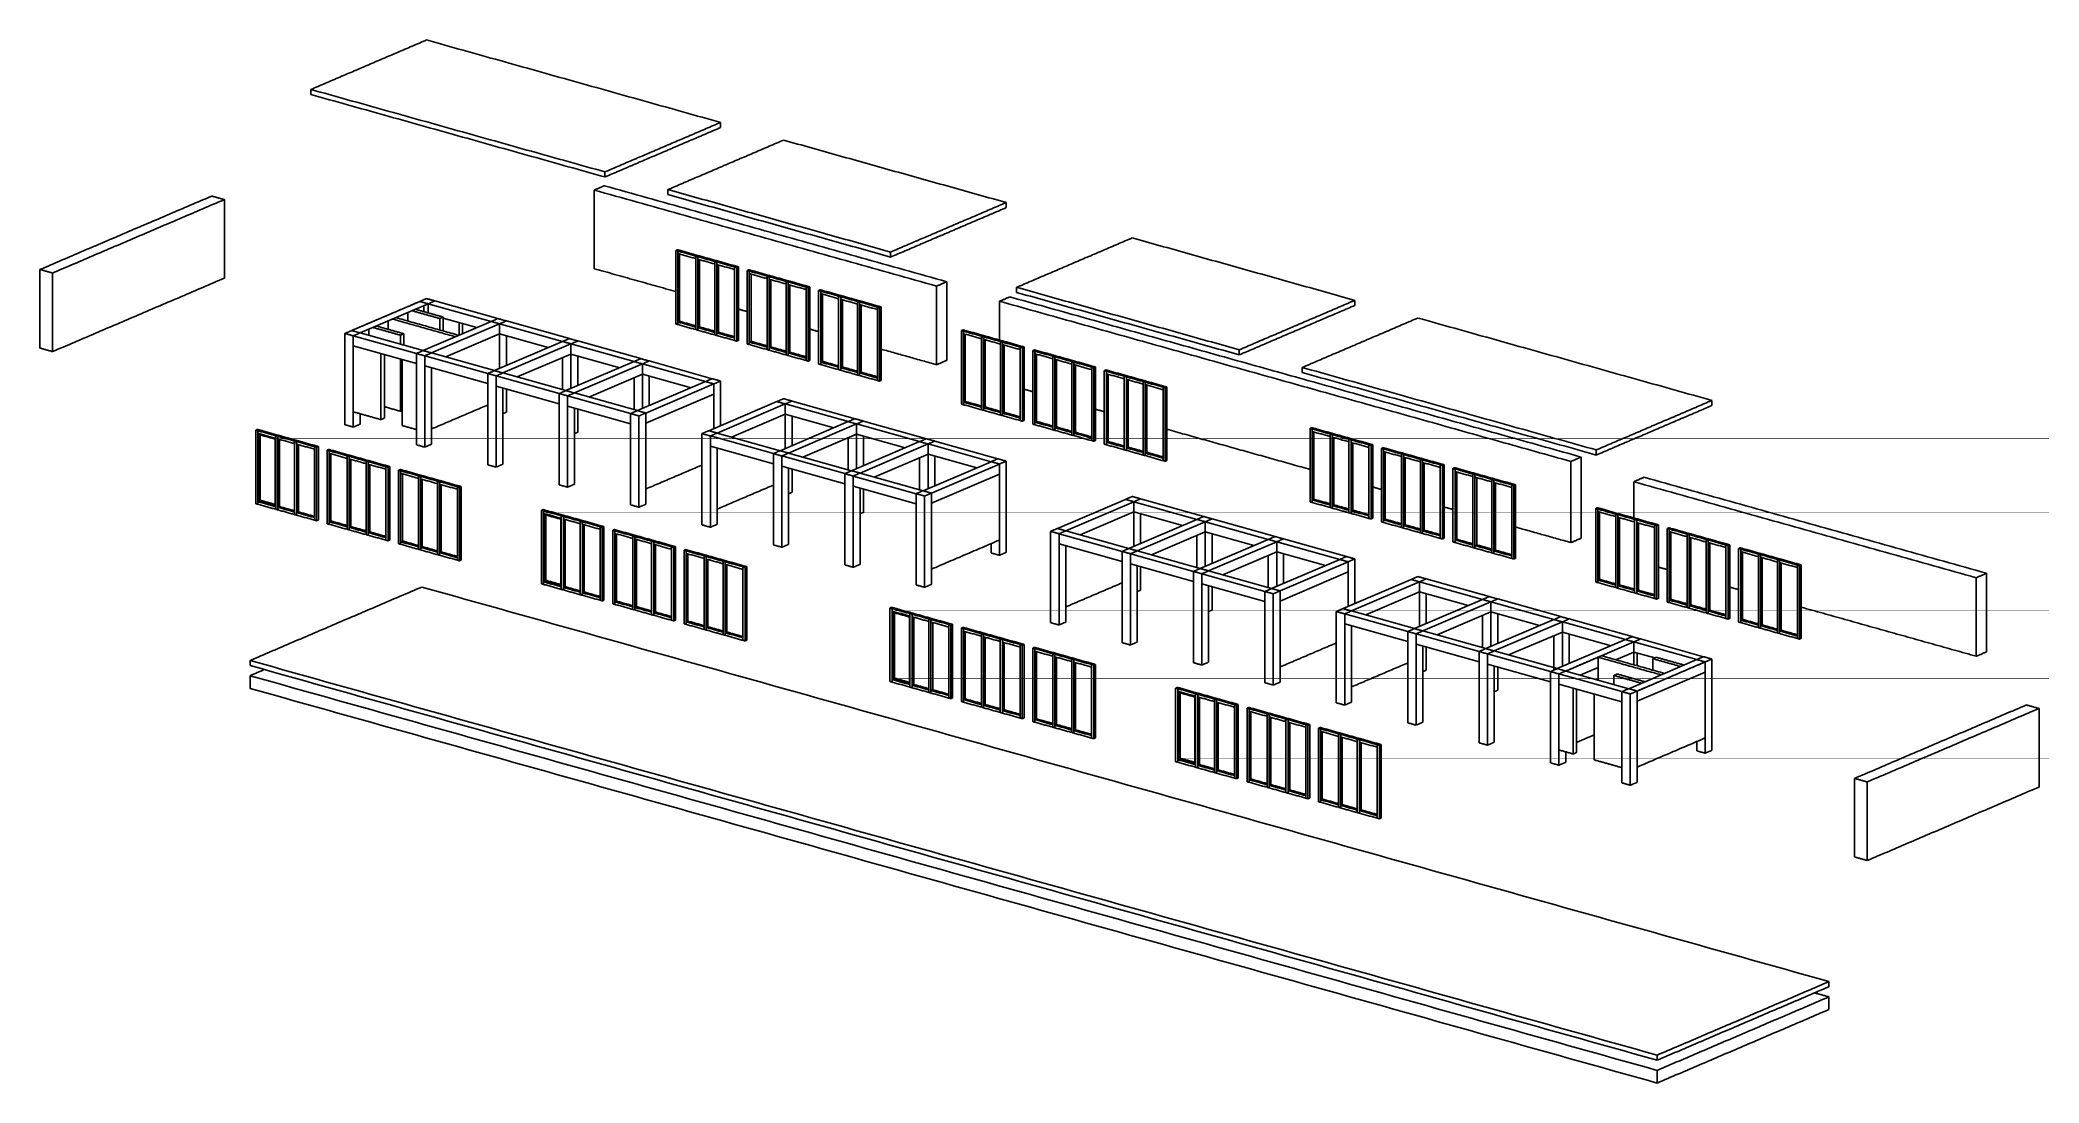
# Model space of a CAD drawing. Header units: millimetres. Extents: x 3762 to 3852, y 1236 to 1350.
# Drawn here: x 3761.7 to 3840.6, y 1309.2 to 1350.3 of the extents above; entities that cross this region are included whole.
import ezdxf

# ---------------------------------------------------------------- set-up
doc = ezdxf.new("R2010")
doc.units = ezdxf.units.MM
doc.layers.add('a-epipla', color=8, linetype='Continuous')

msp = doc.modelspace()

# ---------------------------------------------------------------- linework, layer by layer
at = {"layer": 'a-epipla'}
for p, q in [((3786.966, 1341.876), (3786.966, 1339.224)), ((3787.753, 1341.656), (3787.753, 1339.003)), ((3788.498, 1341.446), (3788.498, 1338.794)), ((3789.782, 1341.086), (3789.782, 1338.434)), ((3790.569, 1340.866), (3790.569, 1338.213)), ((3791.315, 1340.656), (3791.315, 1338.004)), ((3774.033, 1338.86), (3776.717, 1340.007)), ((3774.365, 1338.767), (3777.048, 1339.915)), ((3777.048, 1339.915), (3779.533, 1339.218)), ((3777.316, 1340.029), (3779.802, 1339.332)), ((3792.599, 1340.296), (3792.599, 1337.644)), ((3793.386, 1340.076), (3793.386, 1337.423)), ((3794.132, 1339.866), (3794.132, 1337.214)), ((3776.85, 1338.07), (3779.533, 1339.218)), ((3777.181, 1337.977), (3779.865, 1339.125)), ((3778.969, 1338.976), (3777.636, 1339.35)), ((3779.865, 1339.125), (3782.35, 1338.428)), ((3780.133, 1339.239), (3782.618, 1338.542)), ((3787.753, 1339.003), (3787.686, 1338.974)), ((3774.096, 1338.652), (3776.582, 1337.955)), ((3776.582, 1337.555), (3774.096, 1338.252)), ((3774.365, 1338.767), (3776.85, 1338.07)), ((3777.746, 1337.818), (3779.865, 1338.725)), ((3779.667, 1337.28), (3782.35, 1338.428)), ((3781.785, 1338.186), (3779.865, 1338.725)), ((3779.998, 1337.187), (3782.681, 1338.335)), ((3782.681, 1338.335), (3785.167, 1337.638)), ((3782.95, 1338.449), (3785.435, 1337.752)), ((3788.498, 1338.794), (3788.431, 1338.765)), ((3790.569, 1338.213), (3790.502, 1338.184)), ((3798.232, 1338.716), (3798.232, 1336.064)), ((3799.019, 1338.496), (3799.019, 1335.843)), ((3799.765, 1338.286), (3799.765, 1335.634)), ((3776.913, 1337.862), (3779.398, 1337.165)), ((3779.398, 1336.765), (3776.913, 1337.462)), ((3777.181, 1337.977), (3779.667, 1337.28)), ((3780.563, 1337.028), (3782.681, 1337.935)), ((3782.483, 1336.49), (3785.167, 1337.638)), ((3784.602, 1337.396), (3782.681, 1337.935)), ((3782.815, 1336.397), (3785.498, 1337.545)), ((3785.498, 1337.545), (3787.983, 1336.848)), ((3785.766, 1337.659), (3788.252, 1336.962)), ((3791.315, 1338.004), (3791.248, 1337.975)), ((3793.386, 1337.423), (3793.319, 1337.394)), ((3801.049, 1337.926), (3801.049, 1335.274)), ((3801.836, 1337.706), (3801.836, 1335.053)), ((3802.582, 1337.496), (3802.582, 1334.844)), ((3779.73, 1337.072), (3782.215, 1336.375)), ((3782.215, 1335.975), (3779.73, 1336.672)), ((3779.998, 1337.187), (3782.483, 1336.49)), ((3783.379, 1336.238), (3785.498, 1337.145)), ((3785.3, 1335.7), (3787.983, 1336.848)), ((3787.418, 1336.606), (3785.498, 1337.145)), ((3785.631, 1335.607), (3788.315, 1336.755)), ((3794.132, 1337.214), (3794.065, 1337.185)), ((3803.866, 1337.136), (3803.866, 1334.484)), ((3804.653, 1336.916), (3804.653, 1334.263)), ((3805.398, 1336.707), (3805.398, 1334.054)), ((3782.546, 1336.282), (3785.032, 1335.585)), ((3785.032, 1335.185), (3782.546, 1335.882)), ((3782.815, 1336.397), (3785.3, 1335.7)), ((3785.631, 1335.207), (3788.315, 1336.355)), ((3788.116, 1334.91), (3790.8, 1336.058)), ((3788.448, 1334.817), (3791.131, 1335.965)), ((3791.131, 1335.965), (3793.616, 1335.268)), ((3791.4, 1336.079), (3793.885, 1335.382)), ((3799.019, 1335.843), (3798.952, 1335.814)), ((3774.096, 1335.652), (3774.096, 1335.052)), ((3789.013, 1334.658), (3791.131, 1335.565)), ((3790.933, 1334.12), (3793.616, 1335.268)), ((3793.052, 1335.026), (3791.131, 1335.565)), ((3791.264, 1334.027), (3793.948, 1335.175)), ((3793.948, 1335.175), (3796.433, 1334.478)), ((3794.216, 1335.289), (3796.701, 1334.592)), ((3799.765, 1335.634), (3799.698, 1335.605)), ((3801.836, 1335.053), (3801.769, 1335.024)), ((3770.346, 1334.738), (3770.346, 1334.803)), ((3771.183, 1331.916), (3771.183, 1334.568)), ((3788.18, 1334.702), (3790.665, 1334.005)), ((3790.665, 1333.605), (3788.18, 1334.302)), ((3788.448, 1334.817), (3790.933, 1334.12)), ((3791.829, 1333.869), (3793.948, 1334.775)), ((3793.75, 1333.33), (3796.433, 1334.478)), ((3795.868, 1334.236), (3793.948, 1334.775)), ((3794.081, 1333.237), (3796.764, 1334.385)), ((3796.764, 1334.385), (3799.25, 1333.688)), ((3797.033, 1334.499), (3799.518, 1333.802)), ((3802.582, 1334.844), (3802.514, 1334.815)), ((3804.653, 1334.263), (3804.586, 1334.234)), ((3811.984, 1334.859), (3811.984, 1332.207)), ((3812.771, 1334.639), (3812.771, 1331.986)), ((3813.517, 1334.429), (3813.517, 1331.777)), ((3773.213, 1333.999), (3773.213, 1331.347)), ((3774, 1333.778), (3774, 1331.126)), ((3774.745, 1333.569), (3774.745, 1330.917)), ((3790.996, 1333.912), (3793.481, 1333.215)), ((3793.481, 1332.815), (3790.996, 1333.512)), ((3791.264, 1334.027), (3793.75, 1333.33)), ((3794.646, 1333.079), (3796.764, 1333.985)), ((3796.566, 1332.54), (3799.25, 1333.688)), ((3798.685, 1333.446), (3796.764, 1333.985)), ((3796.898, 1332.447), (3799.581, 1333.595)), ((3805.398, 1334.054), (3805.331, 1334.025)), ((3814.801, 1334.069), (3814.801, 1331.417)), ((3815.588, 1333.849), (3815.588, 1331.196)), ((3816.333, 1333.639), (3816.333, 1330.987)), ((3776.029, 1333.209), (3776.029, 1330.557)), ((3776.816, 1332.988), (3776.816, 1330.336)), ((3777.562, 1332.779), (3777.562, 1330.127)), ((3793.813, 1333.122), (3796.298, 1332.425)), ((3796.298, 1332.025), (3793.813, 1332.722)), ((3794.081, 1333.237), (3796.566, 1332.54)), ((3796.898, 1332.047), (3799.581, 1333.195)), ((3817.617, 1333.279), (3817.617, 1330.627)), ((3818.404, 1333.059), (3818.404, 1330.406)), ((3819.15, 1332.85), (3819.15, 1330.197)), ((3770.387, 1332.154), (3770.421, 1332.168)), ((3801.868, 1331.053), (3804.552, 1332.201)), ((3802.2, 1330.96), (3804.883, 1332.108)), ((3804.883, 1332.108), (3807.368, 1331.411)), ((3805.151, 1332.222), (3807.637, 1331.525)), ((3812.771, 1331.986), (3812.704, 1331.957)), ((3813.517, 1331.777), (3813.45, 1331.748)), ((3774, 1331.126), (3773.932, 1331.097)), ((3781.612, 1331.578), (3781.612, 1331.643)), ((3782.45, 1328.756), (3782.45, 1331.409)), ((3802.2, 1330.96), (3804.685, 1330.263)), ((3802.765, 1330.802), (3804.883, 1331.708)), ((3804.685, 1330.263), (3807.368, 1331.411)), ((3806.803, 1331.169), (3804.883, 1331.708)), ((3805.016, 1330.17), (3807.7, 1331.318)), ((3807.7, 1331.318), (3810.185, 1330.621)), ((3807.968, 1331.432), (3810.453, 1330.735)), ((3815.588, 1331.196), (3815.521, 1331.167)), ((3816.333, 1330.987), (3816.266, 1330.958)), ((3823.251, 1331.699), (3823.251, 1329.047)), ((3824.038, 1331.479), (3824.038, 1328.826)), ((3824.783, 1331.27), (3824.783, 1328.617)), ((3774.745, 1330.917), (3774.678, 1330.888)), ((3776.816, 1330.336), (3776.749, 1330.307)), ((3784.479, 1330.839), (3784.479, 1328.187)), ((3785.266, 1330.619), (3785.266, 1327.966)), ((3786.012, 1330.409), (3786.012, 1327.757)), ((3799.25, 1330.088), (3799.25, 1330.453)), ((3799.581, 1329.995), (3799.581, 1330.595)), ((3801.931, 1330.845), (3804.417, 1330.148)), ((3804.417, 1329.748), (3801.931, 1330.445)), ((3805.016, 1330.17), (3807.502, 1329.473)), ((3805.581, 1330.012), (3807.7, 1330.918)), ((3807.502, 1329.473), (3810.185, 1330.621)), ((3809.62, 1330.379), (3807.7, 1330.918)), ((3807.833, 1329.38), (3810.516, 1330.528)), ((3810.516, 1330.528), (3813.002, 1329.831)), ((3810.785, 1330.642), (3813.27, 1329.945)), ((3818.404, 1330.406), (3818.337, 1330.377)), ((3819.15, 1330.197), (3819.083, 1330.168)), ((3826.067, 1330.909), (3826.067, 1328.257)), ((3826.854, 1330.689), (3826.854, 1328.036)), ((3827.6, 1330.48), (3827.6, 1327.827)), ((3777.562, 1330.127), (3777.495, 1330.098)), ((3787.296, 1330.049), (3787.296, 1327.397)), ((3788.083, 1329.829), (3788.083, 1327.176)), ((3788.828, 1329.619), (3788.828, 1326.967)), ((3804.748, 1330.055), (3807.233, 1329.358)), ((3807.233, 1328.958), (3804.748, 1329.655)), ((3807.833, 1329.38), (3810.318, 1328.683)), ((3808.398, 1329.222), (3810.516, 1330.128)), ((3810.318, 1328.683), (3813.002, 1329.831)), ((3812.437, 1329.589), (3810.516, 1330.128)), ((3810.65, 1328.59), (3813.333, 1329.738)), ((3828.884, 1330.119), (3828.884, 1327.467)), ((3829.671, 1329.899), (3829.671, 1327.246)), ((3830.417, 1329.69), (3830.417, 1327.037)), ((3781.654, 1328.994), (3781.687, 1329.008)), ((3807.565, 1329.265), (3810.05, 1328.568)), ((3810.05, 1328.168), (3807.565, 1328.865)), ((3810.65, 1328.19), (3813.333, 1329.338)), ((3813.135, 1327.893), (3815.818, 1329.041)), ((3813.466, 1327.8), (3816.15, 1328.948)), ((3816.15, 1328.948), (3818.635, 1328.251)), ((3816.418, 1329.062), (3818.903, 1328.365)), ((3824.038, 1328.826), (3823.971, 1328.797)), ((3824.783, 1328.617), (3824.716, 1328.588)), ((3785.266, 1327.966), (3785.199, 1327.937)), ((3814.031, 1327.642), (3816.15, 1328.548)), ((3815.951, 1327.103), (3818.635, 1328.251)), ((3818.07, 1328.009), (3816.15, 1328.548)), ((3816.283, 1327.01), (3818.966, 1328.158)), ((3818.966, 1328.158), (3821.451, 1327.461)), ((3819.235, 1328.272), (3821.72, 1327.575)), ((3826.854, 1328.036), (3826.787, 1328.008)), ((3827.6, 1327.827), (3827.533, 1327.798)), ((3786.012, 1327.757), (3785.945, 1327.728)), ((3788.083, 1327.176), (3788.016, 1327.147)), ((3795.364, 1327.721), (3795.364, 1327.786)), ((3796.201, 1324.899), (3796.201, 1327.552)), ((3813.198, 1327.685), (3815.683, 1326.988)), ((3815.683, 1326.588), (3813.198, 1327.285)), ((3813.466, 1327.8), (3815.951, 1327.103)), ((3816.848, 1326.852), (3818.966, 1327.758)), ((3818.768, 1326.313), (3821.451, 1327.461)), ((3820.887, 1327.219), (3818.966, 1327.758)), ((3819.099, 1326.22), (3821.783, 1327.368)), ((3821.783, 1327.368), (3824.268, 1326.671)), ((3822.051, 1327.483), (3824.536, 1326.785)), ((3829.671, 1327.246), (3829.604, 1327.218)), ((3830.417, 1327.037), (3830.349, 1327.008)), ((3788.828, 1326.967), (3788.761, 1326.938)), ((3798.231, 1326.982), (3798.231, 1324.33)), ((3799.018, 1326.762), (3799.018, 1324.109)), ((3799.763, 1326.552), (3799.763, 1323.9)), ((3816.014, 1326.895), (3818.5, 1326.198)), ((3818.5, 1325.798), (3816.014, 1326.495)), ((3816.283, 1327.01), (3818.768, 1326.313)), ((3819.664, 1326.062), (3821.783, 1326.968)), ((3821.585, 1325.523), (3824.268, 1326.671)), ((3823.703, 1326.429), (3821.783, 1326.968)), ((3821.916, 1325.43), (3824.599, 1326.578)), ((3824.599, 1326.578), (3827.085, 1325.881)), ((3824.868, 1326.693), (3827.353, 1325.995)), ((3801.048, 1326.192), (3801.048, 1323.54)), ((3801.835, 1325.972), (3801.835, 1323.319)), ((3802.58, 1325.762), (3802.58, 1323.11)), ((3810.65, 1325.59), (3810.65, 1324.99)), ((3818.831, 1326.105), (3821.316, 1325.408)), ((3821.316, 1325.008), (3818.831, 1325.705)), ((3819.099, 1326.22), (3821.585, 1325.523)), ((3822.481, 1325.272), (3823.191, 1325.575)), ((3823.89, 1325.874), (3824.599, 1326.178)), ((3824.401, 1324.733), (3827.085, 1325.881)), ((3825.429, 1325.945), (3824.599, 1326.178)), ((3824.733, 1324.64), (3827.416, 1325.788)), ((3795.405, 1325.137), (3795.439, 1325.151)), ((3813.466, 1324.8), (3813.466, 1324.2)), ((3821.648, 1325.315), (3824.133, 1324.618)), ((3824.133, 1324.218), (3821.648, 1324.915)), ((3821.916, 1325.43), (3824.401, 1324.733)), ((3822.212, 1325.156), (3822.213, 1325.157)), ((3824.733, 1324.24), (3827.416, 1325.388)), ((3799.018, 1324.109), (3798.951, 1324.08)), ((3799.763, 1323.9), (3799.696, 1323.871)), ((3806.631, 1324.561), (3806.631, 1324.626)), ((3807.468, 1321.739), (3807.468, 1324.392)), ((3801.835, 1323.319), (3801.767, 1323.29)), ((3802.58, 1323.11), (3802.513, 1323.081)), ((3809.497, 1323.822), (3809.497, 1321.17)), ((3810.284, 1323.602), (3810.284, 1320.949)), ((3811.03, 1323.393), (3811.03, 1320.74)), ((3812.314, 1323.032), (3812.314, 1320.38)), ((3813.101, 1322.812), (3813.101, 1320.159)), ((3813.847, 1322.603), (3813.847, 1319.95)), ((3821.648, 1322.315), (3821.648, 1321.715)), ((3827.085, 1322.646), (3827.085, 1322.281)), ((3827.416, 1322.788), (3827.416, 1322.188)), ((3806.672, 1321.977), (3806.705, 1321.991)), ((3821.916, 1321.83), (3821.916, 1322.24)), ((3810.284, 1320.949), (3810.217, 1320.92)), ((3811.03, 1320.74), (3810.963, 1320.711)), ((3813.101, 1320.159), (3813.034, 1320.13)), ((3813.847, 1319.95), (3813.78, 1319.921))]:
    msp.add_line(p, q, dxfattribs=at)
at = {"layer": 'a-epipla', "color": 5, "lineweight": -3, "true_color": 0x0000ff}
for points in [[(3776.985, 1350.322), (3772.423, 1348.371)], [(3788.583, 1347.069), (3776.985, 1350.322)], [(3772.423, 1348.171), (3772.423, 1348.371)], [(3772.423, 1348.371), (3784.021, 1345.118)], [(3772.423, 1348.171), (3784.021, 1344.918)], [(3784.021, 1345.118), (3788.583, 1347.069)], [(3784.021, 1344.918), (3788.583, 1346.869)], [(3788.583, 1346.869), (3788.583, 1347.069)], [(3791.068, 1346.372), (3786.507, 1344.421)], [(3799.849, 1343.909), (3791.068, 1346.372)], [(3784.021, 1344.918), (3784.021, 1345.118)], [(3786.507, 1344.221), (3786.507, 1344.421)], [(3786.507, 1344.421), (3795.288, 1341.958)], [(3786.507, 1344.221), (3795.288, 1341.758)], [(3795.288, 1341.958), (3799.849, 1343.909)], [(3795.288, 1341.758), (3799.849, 1343.709)], [(3799.849, 1343.709), (3799.849, 1343.909)], [(3804.82, 1342.515), (3800.258, 1340.564)], [(3813.601, 1340.052), (3804.82, 1342.515)], [(3795.288, 1341.758), (3795.288, 1341.958)], [(3800.258, 1340.364), (3800.258, 1340.564)], [(3800.258, 1340.564), (3809.04, 1338.101)], [(3800.258, 1340.364), (3809.04, 1337.901)], [(3809.04, 1338.101), (3813.601, 1340.052)], [(3809.04, 1337.901), (3813.601, 1339.852)], [(3813.601, 1339.852), (3813.601, 1340.052)], [(3816.087, 1339.355), (3811.525, 1337.404)], [(3827.684, 1336.103), (3816.087, 1339.355)], [(3809.04, 1337.901), (3809.04, 1338.101)], [(3811.525, 1337.204), (3811.525, 1337.404)], [(3811.525, 1337.404), (3823.123, 1334.151)], [(3811.525, 1337.204), (3823.123, 1333.951)], [(3823.123, 1334.151), (3827.684, 1336.103)], [(3823.123, 1333.951), (3827.684, 1335.903)], [(3827.684, 1335.903), (3827.684, 1336.103)], [(3823.123, 1333.951), (3823.123, 1334.151)], [(3776.796, 1328.743), (3770.021, 1325.845)], [(3832.301, 1313.176), (3776.796, 1328.743)], [(3770.021, 1325.645), (3770.021, 1325.845)], [(3770.021, 1325.845), (3825.525, 1310.278)], [(3770.021, 1325.645), (3825.525, 1310.078)], [(3770.586, 1325.487), (3770.021, 1325.245)], [(3770.021, 1324.745), (3770.021, 1325.245)], [(3770.021, 1325.245), (3825.525, 1309.678)], [(3770.021, 1324.745), (3825.525, 1309.178)], [(3825.525, 1310.278), (3832.301, 1313.176)], [(3825.525, 1310.078), (3832.301, 1312.976)], [(3832.301, 1312.976), (3832.301, 1313.176)], [(3825.525, 1309.678), (3832.301, 1312.576)], [(3825.525, 1309.178), (3832.301, 1312.076)], [(3832.301, 1312.576), (3831.736, 1312.734)], [(3832.301, 1312.076), (3832.301, 1312.576)], [(3825.525, 1310.078), (3825.525, 1310.278)], [(3825.525, 1309.178), (3825.525, 1309.678)]]:
    msp.add_open_spline(points, degree=1, dxfattribs=at)
at = {"layer": 'a-epipla', "color": 96, "lineweight": -3, "true_color": 0x007f00}
for points in [[(3783.599, 1344.401), (3784.002, 1344.573)], [(3783.599, 1344.401), (3783.599, 1341.301)], [(3797.103, 1340.613), (3783.599, 1344.401)], [(3784.002, 1344.573), (3797.505, 1340.785)], [(3768.512, 1344.166), (3761.737, 1341.268)], [(3762.234, 1341.129), (3769.009, 1344.027)], [(3769.009, 1344.027), (3768.512, 1344.166)], [(3769.009, 1340.927), (3769.009, 1344.027)], [(3761.737, 1338.168), (3761.737, 1341.268)], [(3761.737, 1341.268), (3762.234, 1341.129)], [(3786.817, 1340.398), (3783.599, 1341.301)], [(3762.234, 1338.029), (3762.234, 1341.129)], [(3762.234, 1338.029), (3769.009, 1340.927)], [(3797.505, 1340.785), (3797.103, 1340.613)], [(3797.103, 1340.613), (3797.103, 1337.513)], [(3797.505, 1340.785), (3797.505, 1337.685)], [(3789.635, 1339.608), (3789.287, 1339.705)], [(3799.99, 1340.188), (3799.588, 1340.016)], [(3799.588, 1340.016), (3822.121, 1333.696)], [(3799.588, 1338.484), (3799.588, 1340.016)], [(3822.523, 1333.869), (3799.99, 1340.188)], [(3792.453, 1338.817), (3792.105, 1338.915)], [(3761.737, 1338.168), (3762.234, 1338.029)], [(3797.103, 1337.513), (3794.924, 1338.124)], [(3797.505, 1337.685), (3797.103, 1337.513)], [(3800.553, 1336.546), (3800.901, 1336.448)], [(3803.369, 1335.756), (3803.719, 1335.658)], [(3806.189, 1334.965), (3811.84, 1333.38)], [(3822.121, 1333.696), (3822.523, 1333.869)], [(3822.121, 1330.496), (3822.121, 1333.696)], [(3822.523, 1330.669), (3822.523, 1333.869)], [(3814.654, 1332.591), (3814.306, 1332.688)], [(3824.606, 1332.899), (3825.009, 1333.072)], [(3824.606, 1332.899), (3824.606, 1331.47)], [(3838.11, 1329.112), (3824.606, 1332.899)], [(3825.009, 1333.072), (3838.512, 1329.284)], [(3817.472, 1331.8), (3817.124, 1331.898)], [(3819.94, 1331.108), (3822.121, 1330.496)], [(3822.121, 1330.496), (3822.523, 1330.669)], [(3825.571, 1329.529), (3825.919, 1329.431)], [(3825.92, 1329.431), (3825.576, 1329.527)], [(3828.387, 1328.739), (3828.737, 1328.641)], [(3838.512, 1329.284), (3838.11, 1329.112)], [(3838.11, 1329.112), (3838.11, 1326.012)], [(3838.512, 1329.284), (3838.512, 1326.184)], [(3838.11, 1326.012), (3831.204, 1327.949)], [(3838.512, 1326.184), (3838.11, 1326.012)], [(3840.088, 1324.092), (3833.312, 1321.194)], [(3833.809, 1321.054), (3840.585, 1323.952)], [(3840.585, 1323.952), (3840.088, 1324.092)], [(3840.585, 1320.852), (3840.585, 1323.952)], [(3833.312, 1321.194), (3833.809, 1321.054)], [(3833.312, 1318.094), (3833.312, 1321.194)], [(3833.809, 1317.954), (3833.809, 1321.054)], [(3833.809, 1317.954), (3840.585, 1320.852)], [(3833.312, 1318.094), (3833.809, 1317.954)]]:
    msp.add_open_spline(points, degree=1, dxfattribs=at)
at = {"layer": 'a-epipla', "color": 7, "lineweight": -3}
for points in [[(3786.883, 1342.047), (3786.816, 1342.018)], [(3786.816, 1342.018), (3786.899, 1341.995)], [(3786.816, 1339.118), (3786.816, 1342.018)], [(3786.966, 1342.024), (3786.883, 1342.047)], [(3786.966, 1342.024), (3786.899, 1341.995)], [(3787.67, 1341.826), (3786.966, 1342.024)], [(3786.899, 1341.895), (3786.899, 1341.995)], [(3786.899, 1341.995), (3787.603, 1341.798)], [(3786.899, 1341.895), (3787.603, 1341.698)], [(3786.899, 1339.195), (3786.899, 1341.895)], [(3787.67, 1341.826), (3787.603, 1341.798)], [(3787.603, 1341.798), (3787.686, 1341.774)], [(3787.603, 1338.998), (3787.603, 1341.798)], [(3787.753, 1341.803), (3787.67, 1341.826)], [(3787.753, 1341.803), (3787.686, 1341.774)], [(3787.686, 1341.674), (3787.686, 1341.774)], [(3787.686, 1341.774), (3788.349, 1341.588)], [(3787.686, 1338.974), (3787.686, 1341.676)], [(3787.686, 1341.674), (3788.349, 1341.488)], [(3788.416, 1341.617), (3787.753, 1341.803)], [(3788.416, 1341.617), (3788.349, 1341.588)], [(3788.349, 1341.588), (3788.432, 1341.565)], [(3788.349, 1338.688), (3788.349, 1341.588)], [(3788.499, 1341.594), (3788.416, 1341.617)], [(3788.498, 1341.594), (3788.431, 1341.565)], [(3788.431, 1341.465), (3788.431, 1341.565)], [(3788.431, 1341.565), (3789.135, 1341.368)], [(3788.431, 1341.465), (3789.135, 1341.268)], [(3788.432, 1338.765), (3788.432, 1341.469)], [(3789.202, 1341.396), (3788.498, 1341.594)], [(3789.135, 1341.368), (3789.202, 1341.396)], [(3789.135, 1341.315), (3789.135, 1341.368)], [(3789.135, 1341.368), (3789.218, 1341.344)], [(3789.135, 1341.27), (3789.135, 1341.315)], [(3789.135, 1338.568), (3789.135, 1341.262)], [(3789.285, 1341.373), (3789.202, 1341.396)], [(3789.218, 1341.344), (3789.285, 1341.373)], [(3789.218, 1338.444), (3789.218, 1341.344)], [(3789.285, 1338.473), (3789.285, 1341.373)], [(3789.7, 1341.257), (3789.632, 1341.228)], [(3789.632, 1341.228), (3789.715, 1341.205)], [(3789.632, 1338.328), (3789.632, 1341.228)], [(3789.782, 1341.234), (3789.7, 1341.257)], [(3789.782, 1341.234), (3789.715, 1341.205)], [(3790.487, 1341.036), (3789.782, 1341.234)], [(3789.715, 1341.105), (3789.715, 1341.205)], [(3789.715, 1341.205), (3790.419, 1341.008)], [(3789.715, 1341.105), (3790.419, 1340.908)], [(3789.715, 1338.405), (3789.715, 1341.105)], [(3790.487, 1341.036), (3790.419, 1341.008)], [(3790.419, 1341.008), (3790.502, 1340.984)], [(3790.419, 1338.208), (3790.419, 1341.008)], [(3790.569, 1341.013), (3790.487, 1341.036)], [(3790.569, 1341.013), (3790.502, 1340.984)], [(3790.502, 1340.884), (3790.502, 1340.984)], [(3790.502, 1340.984), (3791.166, 1340.798)], [(3790.502, 1338.184), (3790.502, 1340.886)], [(3790.502, 1340.884), (3791.166, 1340.698)], [(3791.233, 1340.827), (3790.569, 1341.013)], [(3791.233, 1340.827), (3791.166, 1340.798)], [(3791.166, 1340.798), (3791.249, 1340.775)], [(3791.166, 1337.898), (3791.166, 1340.798)], [(3791.316, 1340.804), (3791.233, 1340.827)], [(3791.315, 1340.804), (3791.248, 1340.775)], [(3791.248, 1340.675), (3791.248, 1340.775)], [(3791.248, 1340.775), (3791.952, 1340.578)], [(3791.248, 1340.675), (3791.952, 1340.478)], [(3791.249, 1337.975), (3791.249, 1340.679)], [(3792.019, 1340.606), (3791.315, 1340.804)], [(3791.952, 1340.578), (3792.019, 1340.606)], [(3791.952, 1340.525), (3791.952, 1340.578)], [(3791.952, 1340.578), (3792.035, 1340.554)], [(3791.952, 1340.48), (3791.952, 1340.525)], [(3791.952, 1337.778), (3791.952, 1340.472)], [(3792.102, 1340.583), (3792.019, 1340.606)], [(3792.035, 1340.554), (3792.102, 1340.583)], [(3792.035, 1337.654), (3792.035, 1340.554)], [(3792.102, 1337.683), (3792.102, 1340.583)], [(3792.516, 1340.467), (3792.449, 1340.438)], [(3792.449, 1340.438), (3792.532, 1340.415)], [(3792.449, 1337.538), (3792.449, 1340.438)], [(3792.599, 1340.444), (3792.516, 1340.467)], [(3792.599, 1340.444), (3792.532, 1340.415)], [(3793.303, 1340.246), (3792.599, 1340.444)], [(3792.532, 1340.315), (3792.532, 1340.415)], [(3792.532, 1340.415), (3793.236, 1340.218)], [(3792.532, 1340.315), (3793.236, 1340.118)], [(3792.532, 1337.615), (3792.532, 1340.315)], [(3793.303, 1340.246), (3793.236, 1340.218)], [(3793.236, 1340.218), (3793.319, 1340.194)], [(3793.236, 1337.418), (3793.236, 1340.218)], [(3793.386, 1340.223), (3793.303, 1340.246)], [(3793.386, 1340.223), (3793.319, 1340.194)], [(3793.319, 1340.094), (3793.319, 1340.194)], [(3793.319, 1340.194), (3793.982, 1340.008)], [(3793.319, 1337.394), (3793.319, 1340.096)], [(3793.319, 1340.094), (3793.982, 1339.908)], [(3794.049, 1340.037), (3793.386, 1340.223)], [(3794.049, 1340.037), (3793.982, 1340.008)], [(3793.982, 1340.008), (3794.065, 1339.985)], [(3793.982, 1337.108), (3793.982, 1340.008)], [(3794.132, 1340.014), (3794.049, 1340.037)], [(3794.132, 1340.014), (3794.065, 1339.985)], [(3794.065, 1339.885), (3794.065, 1339.985)], [(3794.065, 1339.985), (3794.769, 1339.788)], [(3794.065, 1337.185), (3794.065, 1339.889)], [(3794.065, 1339.885), (3794.769, 1339.688)], [(3794.836, 1339.816), (3794.132, 1340.014)], [(3794.769, 1339.788), (3794.836, 1339.816)], [(3794.769, 1339.735), (3794.769, 1339.788)], [(3794.769, 1339.788), (3794.852, 1339.765)], [(3794.769, 1339.69), (3794.769, 1339.735)], [(3794.769, 1336.988), (3794.769, 1339.682)], [(3794.919, 1339.793), (3794.836, 1339.816)], [(3794.852, 1339.765), (3794.919, 1339.793)], [(3794.852, 1336.865), (3794.852, 1339.765)], [(3794.919, 1336.893), (3794.919, 1339.793)], [(3786.816, 1339.118), (3786.899, 1339.095)], [(3786.966, 1339.224), (3786.932, 1339.209), (3786.899, 1339.195)], [(3786.899, 1339.095), (3786.899, 1339.195)], [(3786.899, 1339.195), (3787.603, 1338.998)], [(3786.899, 1339.095), (3787.603, 1338.898)], [(3786.966, 1339.224), (3787.603, 1339.045)], [(3787.603, 1338.898), (3787.603, 1338.998)], [(3787.603, 1338.898), (3787.686, 1338.874)], [(3787.686, 1338.874), (3787.686, 1338.974)], [(3787.686, 1338.974), (3788.349, 1338.788)], [(3787.686, 1338.874), (3788.349, 1338.688)], [(3787.753, 1339.003), (3788.349, 1338.836)], [(3798.149, 1338.887), (3798.082, 1338.858)], [(3798.082, 1338.858), (3798.165, 1338.835)], [(3798.082, 1335.958), (3798.082, 1338.858)], [(3798.232, 1338.864), (3798.149, 1338.887)], [(3798.232, 1338.864), (3798.165, 1338.835)], [(3798.936, 1338.666), (3798.232, 1338.864)], [(3788.349, 1338.688), (3788.432, 1338.665)], [(3788.431, 1338.665), (3788.431, 1338.765)], [(3788.431, 1338.765), (3789.135, 1338.568)], [(3788.431, 1338.665), (3789.135, 1338.468)], [(3789.135, 1338.615), (3789.13, 1338.617)], [(3789.135, 1338.468), (3789.135, 1338.568)], [(3789.135, 1338.468), (3789.218, 1338.444)], [(3789.218, 1338.444), (3789.285, 1338.473)], [(3789.632, 1338.328), (3789.715, 1338.305)], [(3789.782, 1338.434), (3789.749, 1338.419), (3789.715, 1338.405)], [(3789.715, 1338.305), (3789.715, 1338.405)], [(3789.715, 1338.405), (3790.419, 1338.208)], [(3789.715, 1338.305), (3790.419, 1338.108)], [(3789.782, 1338.434), (3790.419, 1338.255)], [(3790.419, 1338.108), (3790.419, 1338.208)], [(3790.419, 1338.108), (3790.502, 1338.084)], [(3790.502, 1338.084), (3790.502, 1338.184)], [(3790.502, 1338.184), (3791.166, 1337.998)], [(3790.502, 1338.084), (3791.166, 1337.898)], [(3790.569, 1338.213), (3791.166, 1338.046)], [(3798.165, 1338.735), (3798.165, 1338.835)], [(3798.165, 1338.835), (3798.869, 1338.638)], [(3798.165, 1338.735), (3798.869, 1338.538)], [(3798.165, 1336.035), (3798.165, 1338.735)], [(3798.936, 1338.666), (3798.869, 1338.638)], [(3798.869, 1338.638), (3798.952, 1338.614)], [(3798.869, 1335.838), (3798.869, 1338.638)], [(3799.019, 1338.643), (3798.936, 1338.666)], [(3799.019, 1338.643), (3798.952, 1338.614)], [(3798.952, 1338.514), (3798.952, 1338.614)], [(3798.952, 1338.614), (3799.616, 1338.428)], [(3798.952, 1335.814), (3798.952, 1338.516)], [(3798.952, 1338.514), (3799.616, 1338.328)], [(3799.683, 1338.457), (3799.019, 1338.643)], [(3799.683, 1338.457), (3799.616, 1338.428)], [(3799.616, 1338.428), (3799.698, 1338.405)], [(3799.616, 1335.528), (3799.616, 1338.428)], [(3799.766, 1338.434), (3799.683, 1338.457)], [(3799.765, 1338.434), (3799.698, 1338.405)], [(3799.698, 1338.305), (3799.698, 1338.405)], [(3799.698, 1338.405), (3800.402, 1338.208)], [(3799.698, 1335.605), (3799.698, 1338.309)], [(3799.698, 1338.305), (3800.402, 1338.108)], [(3800.469, 1338.236), (3799.765, 1338.434)], [(3800.402, 1338.208), (3800.469, 1338.236)], [(3800.402, 1338.155), (3800.402, 1338.208)], [(3800.402, 1338.208), (3800.485, 1338.185)], [(3800.402, 1338.11), (3800.402, 1338.155)], [(3800.402, 1335.408), (3800.402, 1338.102)], [(3800.552, 1338.213), (3800.469, 1338.236)], [(3800.485, 1338.185), (3800.552, 1338.213)], [(3800.485, 1335.285), (3800.485, 1338.185)], [(3800.552, 1335.313), (3800.552, 1338.213)], [(3800.966, 1338.097), (3800.899, 1338.068)], [(3800.899, 1338.068), (3800.982, 1338.045)], [(3800.899, 1335.168), (3800.899, 1338.068)], [(3801.049, 1338.074), (3800.966, 1338.097)], [(3801.049, 1338.074), (3800.982, 1338.045)], [(3801.753, 1337.876), (3801.049, 1338.074)], [(3791.166, 1337.898), (3791.249, 1337.875)], [(3791.248, 1337.875), (3791.248, 1337.975)], [(3791.248, 1337.975), (3791.952, 1337.778)], [(3791.248, 1337.875), (3791.952, 1337.678)], [(3791.952, 1337.825), (3791.947, 1337.827)], [(3791.952, 1337.678), (3791.952, 1337.778)], [(3791.952, 1337.678), (3792.035, 1337.654)], [(3792.035, 1337.654), (3792.102, 1337.683)], [(3792.449, 1337.538), (3792.532, 1337.515)], [(3792.599, 1337.644), (3792.565, 1337.629), (3792.532, 1337.615)], [(3792.532, 1337.515), (3792.532, 1337.615)], [(3792.532, 1337.615), (3793.236, 1337.418)], [(3792.532, 1337.515), (3793.236, 1337.318)], [(3792.599, 1337.644), (3793.236, 1337.465)], [(3793.236, 1337.318), (3793.236, 1337.418)], [(3793.236, 1337.318), (3793.319, 1337.294)], [(3793.319, 1337.294), (3793.319, 1337.394)], [(3793.319, 1337.394), (3793.982, 1337.208)], [(3793.319, 1337.294), (3793.982, 1337.108)], [(3793.386, 1337.423), (3793.982, 1337.256)], [(3800.982, 1337.945), (3800.982, 1338.045)], [(3800.982, 1338.045), (3801.686, 1337.848)], [(3800.982, 1337.945), (3801.686, 1337.748)], [(3800.982, 1335.245), (3800.982, 1337.945)], [(3801.753, 1337.876), (3801.686, 1337.848)], [(3801.686, 1337.848), (3801.769, 1337.824)], [(3801.686, 1335.048), (3801.686, 1337.848)], [(3801.836, 1337.853), (3801.753, 1337.876)], [(3801.836, 1337.853), (3801.769, 1337.824)], [(3801.769, 1337.724), (3801.769, 1337.824)], [(3801.769, 1337.824), (3802.432, 1337.638)], [(3801.769, 1335.024), (3801.769, 1337.726)], [(3801.769, 1337.724), (3802.432, 1337.538)], [(3802.499, 1337.667), (3801.836, 1337.853)], [(3802.499, 1337.667), (3802.432, 1337.638)], [(3802.432, 1337.638), (3802.515, 1337.615)], [(3802.432, 1334.738), (3802.432, 1337.638)], [(3802.582, 1337.644), (3802.499, 1337.667)], [(3802.582, 1337.644), (3802.514, 1337.615)], [(3802.514, 1337.515), (3802.514, 1337.615)], [(3802.514, 1337.615), (3803.219, 1337.418)], [(3802.514, 1337.515), (3803.219, 1337.318)], [(3802.515, 1334.815), (3802.515, 1337.519)], [(3803.286, 1337.447), (3802.582, 1337.644)], [(3803.219, 1337.418), (3803.286, 1337.447)], [(3803.219, 1337.365), (3803.219, 1337.418)], [(3803.219, 1337.418), (3803.301, 1337.395)], [(3803.219, 1337.32), (3803.219, 1337.365)], [(3803.219, 1334.618), (3803.219, 1337.312)], [(3803.369, 1337.423), (3803.286, 1337.447)], [(3803.301, 1337.395), (3803.369, 1337.423)], [(3803.301, 1334.495), (3803.301, 1337.395)], [(3803.369, 1334.523), (3803.369, 1337.423)], [(3803.783, 1337.307), (3803.716, 1337.278)], [(3803.716, 1337.278), (3803.799, 1337.255)], [(3803.716, 1334.378), (3803.716, 1337.278)], [(3803.866, 1337.284), (3803.783, 1337.307)], [(3803.866, 1337.284), (3803.799, 1337.255)], [(3804.57, 1337.086), (3803.866, 1337.284)], [(3793.982, 1337.108), (3794.065, 1337.085)], [(3794.065, 1337.085), (3794.065, 1337.185)], [(3794.065, 1337.185), (3794.769, 1336.988)], [(3794.065, 1337.085), (3794.769, 1336.888)], [(3794.769, 1337.035), (3794.764, 1337.037)], [(3794.769, 1336.888), (3794.769, 1336.988)], [(3794.769, 1336.888), (3794.852, 1336.865)], [(3794.852, 1336.865), (3794.919, 1336.893)], [(3803.799, 1337.155), (3803.799, 1337.255)], [(3803.799, 1337.255), (3804.503, 1337.058)], [(3803.799, 1337.155), (3804.503, 1336.958)], [(3803.799, 1334.455), (3803.799, 1337.155)], [(3804.57, 1337.086), (3804.503, 1337.058)], [(3804.503, 1337.058), (3804.586, 1337.034)], [(3804.503, 1334.258), (3804.503, 1337.058)], [(3804.653, 1337.063), (3804.57, 1337.086)], [(3804.653, 1337.063), (3804.586, 1337.034)], [(3804.586, 1336.934), (3804.586, 1337.034)], [(3804.586, 1337.034), (3805.249, 1336.848)], [(3804.586, 1334.234), (3804.586, 1336.936)], [(3804.586, 1336.934), (3805.249, 1336.748)], [(3805.316, 1336.877), (3804.653, 1337.063)], [(3805.316, 1336.877), (3805.249, 1336.848)], [(3805.249, 1336.848), (3805.332, 1336.825)], [(3805.249, 1333.948), (3805.249, 1336.848)], [(3805.399, 1336.854), (3805.316, 1336.877)], [(3805.398, 1336.854), (3805.331, 1336.825)], [(3805.331, 1336.725), (3805.331, 1336.825)], [(3805.331, 1336.825), (3806.035, 1336.628)], [(3805.331, 1336.725), (3806.035, 1336.528)], [(3805.332, 1334.025), (3805.332, 1336.729)], [(3806.102, 1336.657), (3805.398, 1336.854)], [(3806.035, 1336.628), (3806.102, 1336.657)], [(3806.035, 1336.575), (3806.035, 1336.628)], [(3806.035, 1336.628), (3806.118, 1336.605)], [(3806.035, 1336.53), (3806.035, 1336.575)], [(3806.035, 1333.828), (3806.035, 1336.522)], [(3806.185, 1336.633), (3806.102, 1336.657)], [(3806.118, 1336.605), (3806.185, 1336.633)], [(3806.118, 1333.705), (3806.118, 1336.605)], [(3806.185, 1333.733), (3806.185, 1336.633)], [(3798.082, 1335.958), (3798.165, 1335.935)], [(3798.232, 1336.064), (3798.199, 1336.049), (3798.165, 1336.035)], [(3798.165, 1335.935), (3798.165, 1336.035)], [(3798.165, 1336.035), (3798.869, 1335.838)], [(3798.165, 1335.935), (3798.869, 1335.738)], [(3798.232, 1336.064), (3798.869, 1335.885)], [(3798.869, 1335.738), (3798.869, 1335.838)], [(3798.869, 1335.738), (3798.952, 1335.714)], [(3798.952, 1335.714), (3798.952, 1335.814)], [(3798.952, 1335.814), (3799.616, 1335.628)], [(3798.952, 1335.714), (3799.616, 1335.528)], [(3799.019, 1335.843), (3799.616, 1335.676)], [(3770.313, 1334.96), (3770.246, 1334.931)], [(3770.246, 1332.031), (3770.246, 1334.931)], [(3770.246, 1334.931), (3770.329, 1334.908)], [(3770.396, 1334.937), (3770.313, 1334.96)], [(3770.396, 1334.937), (3770.329, 1334.908)], [(3770.329, 1334.808), (3770.329, 1334.908)], [(3770.329, 1334.908), (3771.033, 1334.71)], [(3771.1, 1334.739), (3770.396, 1334.937)], [(3799.616, 1335.528), (3799.698, 1335.505)], [(3799.698, 1335.505), (3799.698, 1335.605)], [(3799.698, 1335.605), (3800.402, 1335.408)], [(3799.698, 1335.505), (3800.402, 1335.308)], [(3800.402, 1335.455), (3800.397, 1335.457)], [(3800.402, 1335.308), (3800.402, 1335.408)], [(3800.402, 1335.308), (3800.485, 1335.285)], [(3800.485, 1335.285), (3800.552, 1335.313)], [(3800.899, 1335.168), (3800.982, 1335.145)], [(3801.049, 1335.274), (3801.015, 1335.259), (3800.982, 1335.245)], [(3800.982, 1335.145), (3800.982, 1335.245)], [(3800.982, 1335.245), (3801.686, 1335.048)], [(3800.982, 1335.145), (3801.686, 1334.948)], [(3801.049, 1335.274), (3801.686, 1335.095)], [(3801.686, 1334.948), (3801.686, 1335.048)], [(3801.686, 1334.948), (3801.769, 1334.924)], [(3801.769, 1334.924), (3801.769, 1335.024)], [(3801.769, 1335.024), (3802.432, 1334.838)], [(3801.769, 1334.924), (3802.432, 1334.738)], [(3801.836, 1335.053), (3802.432, 1334.886)], [(3811.901, 1335.03), (3811.834, 1335.001)], [(3811.834, 1335.001), (3811.917, 1334.978)], [(3811.834, 1332.101), (3811.834, 1335.001)], [(3811.984, 1335.007), (3811.901, 1335.03)], [(3811.984, 1335.007), (3811.917, 1334.978)], [(3811.917, 1334.878), (3811.917, 1334.978)], [(3811.917, 1334.978), (3812.621, 1334.781)], [(3812.688, 1334.809), (3811.984, 1335.007)], [(3770.329, 1334.808), (3771.033, 1334.61)], [(3770.387, 1334.754), (3770.387, 1334.792)], [(3770.387, 1334.754), (3771.008, 1334.579)], [(3770.387, 1332.154), (3770.387, 1334.752)], [(3770.421, 1332.168), (3770.421, 1334.744)], [(3771.008, 1334.579), (3771.008, 1334.617)], [(3771.1, 1334.739), (3771.033, 1334.71)], [(3771.033, 1334.71), (3771.116, 1334.687)], [(3771.033, 1331.81), (3771.033, 1334.71)], [(3771.183, 1334.716), (3771.1, 1334.739)], [(3771.183, 1334.716), (3771.116, 1334.687)], [(3771.116, 1334.687), (3771.779, 1334.501)], [(3771.116, 1334.587), (3771.116, 1334.687)], [(3771.116, 1334.587), (3771.779, 1334.401)], [(3771.116, 1331.887), (3771.116, 1334.587)], [(3771.846, 1334.53), (3771.183, 1334.716)], [(3771.846, 1334.53), (3771.779, 1334.501)], [(3771.779, 1334.501), (3771.862, 1334.478)], [(3771.779, 1331.601), (3771.779, 1334.501)], [(3771.929, 1334.507), (3771.846, 1334.53)], [(3771.929, 1334.507), (3771.861, 1334.478)], [(3771.861, 1334.378), (3771.861, 1334.478)], [(3771.861, 1334.478), (3772.566, 1334.281)], [(3771.861, 1334.378), (3772.566, 1334.181)], [(3771.862, 1331.678), (3771.862, 1334.377)], [(3772.633, 1334.309), (3771.929, 1334.507)], [(3771.929, 1334.359), (3771.929, 1331.707)], [(3772.633, 1334.309), (3772.566, 1334.281)], [(3772.566, 1334.281), (3772.648, 1334.257)], [(3772.566, 1331.381), (3772.566, 1334.281)], [(3772.716, 1334.286), (3772.633, 1334.309)], [(3772.648, 1334.257), (3772.716, 1334.286)], [(3772.648, 1331.357), (3772.648, 1334.257)], [(3772.716, 1331.386), (3772.716, 1334.286)], [(3773.13, 1334.17), (3773.063, 1334.141)], [(3773.063, 1334.141), (3773.145, 1334.118)], [(3773.063, 1331.241), (3773.063, 1334.141)], [(3773.213, 1334.147), (3773.13, 1334.17)], [(3773.213, 1334.147), (3773.145, 1334.118)], [(3773.145, 1334.018), (3773.145, 1334.118)], [(3773.145, 1334.118), (3773.85, 1333.92)], [(3773.917, 1333.949), (3773.213, 1334.147)], [(3802.432, 1334.738), (3802.515, 1334.715)], [(3802.514, 1334.715), (3802.514, 1334.815)], [(3802.514, 1334.815), (3803.219, 1334.618)], [(3802.514, 1334.715), (3803.219, 1334.518)], [(3803.219, 1334.665), (3803.214, 1334.667)], [(3803.219, 1334.518), (3803.219, 1334.618)], [(3803.219, 1334.518), (3803.301, 1334.495)], [(3803.301, 1334.495), (3803.369, 1334.523)], [(3803.716, 1334.378), (3803.799, 1334.355)], [(3803.866, 1334.484), (3803.832, 1334.47), (3803.799, 1334.455)], [(3803.799, 1334.355), (3803.799, 1334.455)], [(3803.799, 1334.455), (3804.503, 1334.258)], [(3803.799, 1334.355), (3804.503, 1334.158)], [(3803.866, 1334.484), (3804.503, 1334.305)], [(3804.503, 1334.158), (3804.503, 1334.258)], [(3804.503, 1334.158), (3804.586, 1334.134)], [(3804.586, 1334.134), (3804.586, 1334.234)], [(3804.586, 1334.234), (3805.249, 1334.048)], [(3804.586, 1334.134), (3805.249, 1333.948)], [(3804.653, 1334.263), (3805.249, 1334.096)], [(3811.917, 1334.878), (3812.621, 1334.681)], [(3811.917, 1332.178), (3811.917, 1334.878)], [(3812.688, 1334.809), (3812.621, 1334.781)], [(3812.621, 1334.781), (3812.704, 1334.757)], [(3812.621, 1331.981), (3812.621, 1334.781)], [(3812.771, 1334.786), (3812.688, 1334.809)], [(3812.771, 1334.786), (3812.704, 1334.757)], [(3812.704, 1334.657), (3812.704, 1334.757)], [(3812.704, 1334.757), (3813.367, 1334.571)], [(3812.704, 1331.957), (3812.704, 1334.659)], [(3812.704, 1334.657), (3813.367, 1334.471)], [(3813.434, 1334.6), (3812.771, 1334.786)], [(3813.434, 1334.6), (3813.367, 1334.571)], [(3813.367, 1334.571), (3813.45, 1334.548)], [(3813.367, 1331.671), (3813.367, 1334.571)], [(3813.517, 1334.577), (3813.434, 1334.6)], [(3813.517, 1334.577), (3813.45, 1334.548)], [(3813.45, 1334.448), (3813.45, 1334.548)], [(3813.45, 1334.548), (3814.154, 1334.351)], [(3813.45, 1331.748), (3813.45, 1334.452)], [(3813.45, 1334.448), (3814.154, 1334.251)], [(3814.221, 1334.379), (3813.517, 1334.577)], [(3814.154, 1334.351), (3814.221, 1334.379)], [(3814.154, 1334.298), (3814.154, 1334.351)], [(3814.154, 1334.351), (3814.237, 1334.328)], [(3814.154, 1334.253), (3814.154, 1334.298)], [(3814.154, 1331.551), (3814.154, 1334.245)], [(3814.304, 1334.356), (3814.221, 1334.379)], [(3814.237, 1334.328), (3814.304, 1334.356)], [(3814.237, 1331.428), (3814.237, 1334.328)], [(3814.304, 1331.456), (3814.304, 1334.356)], [(3814.718, 1334.24), (3814.651, 1334.211)], [(3814.651, 1334.211), (3814.734, 1334.188)], [(3814.651, 1331.311), (3814.651, 1334.211)], [(3814.801, 1334.217), (3814.718, 1334.24)], [(3814.801, 1334.217), (3814.734, 1334.188)], [(3814.734, 1334.088), (3814.734, 1334.188)], [(3814.734, 1334.188), (3815.438, 1333.991)], [(3815.505, 1334.019), (3814.801, 1334.217)], [(3773.145, 1334.018), (3773.85, 1333.82)], [(3773.145, 1331.318), (3773.145, 1334.017)], [(3773.917, 1333.949), (3773.85, 1333.92)], [(3773.85, 1333.92), (3773.932, 1333.897)], [(3773.85, 1331.12), (3773.85, 1333.92)], [(3774, 1333.926), (3773.917, 1333.949)], [(3774, 1333.926), (3773.932, 1333.897)], [(3773.932, 1333.797), (3773.932, 1333.897)], [(3773.932, 1333.897), (3774.596, 1333.711)], [(3773.932, 1331.097), (3773.932, 1333.799)], [(3773.932, 1333.797), (3774.596, 1333.611)], [(3774.663, 1333.74), (3774, 1333.926)], [(3774.663, 1333.74), (3774.596, 1333.711)], [(3774.596, 1333.711), (3774.679, 1333.688)], [(3774.596, 1330.811), (3774.596, 1333.711)], [(3774.746, 1333.717), (3774.663, 1333.74)], [(3774.745, 1333.717), (3774.678, 1333.688)], [(3774.678, 1333.588), (3774.678, 1333.688)], [(3774.678, 1333.688), (3775.382, 1333.491)], [(3774.678, 1333.588), (3775.382, 1333.391)], [(3774.679, 1330.888), (3774.679, 1333.592)], [(3775.449, 1333.519), (3774.745, 1333.717)], [(3775.382, 1333.491), (3775.449, 1333.519)], [(3775.382, 1333.438), (3775.382, 1333.491)], [(3775.382, 1333.491), (3775.465, 1333.467)], [(3775.382, 1333.393), (3775.382, 1333.438)], [(3775.382, 1330.691), (3775.382, 1333.385)], [(3775.532, 1333.496), (3775.449, 1333.519)], [(3775.465, 1333.467), (3775.532, 1333.496)], [(3775.465, 1330.567), (3775.465, 1333.467)], [(3775.532, 1330.596), (3775.532, 1333.496)], [(3775.946, 1333.38), (3775.879, 1333.351)], [(3775.879, 1333.351), (3775.962, 1333.328)], [(3775.879, 1330.451), (3775.879, 1333.351)], [(3776.029, 1333.357), (3775.946, 1333.38)], [(3776.029, 1333.357), (3775.962, 1333.328)], [(3775.962, 1333.228), (3775.962, 1333.328)], [(3775.962, 1333.328), (3776.666, 1333.131)], [(3776.733, 1333.159), (3776.029, 1333.357)], [(3805.249, 1333.948), (3805.332, 1333.925)], [(3805.331, 1333.925), (3805.331, 1334.025)], [(3805.331, 1334.025), (3806.035, 1333.828)], [(3805.331, 1333.925), (3806.035, 1333.728)], [(3806.035, 1333.875), (3806.03, 1333.877)], [(3806.035, 1333.728), (3806.035, 1333.828)], [(3806.035, 1333.728), (3806.118, 1333.705)], [(3806.118, 1333.705), (3806.185, 1333.733)], [(3814.734, 1334.088), (3815.438, 1333.891)], [(3814.734, 1331.388), (3814.734, 1334.088)], [(3815.505, 1334.019), (3815.438, 1333.991)], [(3815.438, 1333.991), (3815.521, 1333.967)], [(3815.438, 1331.191), (3815.438, 1333.991)], [(3815.588, 1333.996), (3815.505, 1334.019)], [(3815.588, 1333.996), (3815.521, 1333.967)], [(3815.521, 1333.867), (3815.521, 1333.967)], [(3815.521, 1333.967), (3816.184, 1333.781)], [(3815.521, 1331.167), (3815.521, 1333.869)], [(3815.521, 1333.867), (3816.184, 1333.681)], [(3816.251, 1333.81), (3815.588, 1333.996)], [(3816.251, 1333.81), (3816.184, 1333.781)], [(3816.184, 1333.781), (3816.267, 1333.758)], [(3816.184, 1330.881), (3816.184, 1333.781)], [(3816.334, 1333.787), (3816.251, 1333.81)], [(3816.333, 1333.787), (3816.266, 1333.758)], [(3816.266, 1333.658), (3816.266, 1333.758)], [(3816.266, 1333.758), (3816.97, 1333.561)], [(3816.266, 1333.658), (3816.97, 1333.461)], [(3816.267, 1330.958), (3816.267, 1333.662)], [(3817.037, 1333.59), (3816.333, 1333.787)], [(3816.97, 1333.561), (3817.037, 1333.59)], [(3816.97, 1333.508), (3816.97, 1333.561)], [(3816.97, 1333.561), (3817.053, 1333.538)], [(3816.97, 1333.463), (3816.97, 1333.508)], [(3816.97, 1330.761), (3816.97, 1333.455)], [(3817.12, 1333.566), (3817.037, 1333.59)], [(3817.053, 1333.538), (3817.12, 1333.566)], [(3817.053, 1330.638), (3817.053, 1333.538)], [(3817.12, 1330.666), (3817.12, 1333.566)], [(3817.535, 1333.45), (3817.467, 1333.421)], [(3817.467, 1333.421), (3817.55, 1333.398)], [(3817.467, 1330.521), (3817.467, 1333.421)], [(3817.617, 1333.427), (3817.535, 1333.45)], [(3817.617, 1333.427), (3817.55, 1333.398)], [(3817.55, 1333.298), (3817.55, 1333.398)], [(3817.55, 1333.398), (3818.254, 1333.201)], [(3818.322, 1333.229), (3817.617, 1333.427)], [(3775.962, 1333.228), (3776.666, 1333.031)], [(3775.962, 1330.528), (3775.962, 1333.228)], [(3776.733, 1333.159), (3776.666, 1333.131)], [(3776.666, 1333.131), (3776.749, 1333.107)], [(3776.666, 1330.331), (3776.666, 1333.131)], [(3776.816, 1333.136), (3776.733, 1333.159)], [(3776.816, 1333.136), (3776.749, 1333.107)], [(3776.749, 1333.007), (3776.749, 1333.107)], [(3776.749, 1333.107), (3777.413, 1332.921)], [(3776.749, 1330.307), (3776.749, 1333.009)], [(3776.749, 1333.007), (3777.413, 1332.821)], [(3777.48, 1332.95), (3776.816, 1333.136)], [(3777.48, 1332.95), (3777.413, 1332.921)], [(3777.413, 1332.921), (3777.495, 1332.898)], [(3777.413, 1330.021), (3777.413, 1332.921)], [(3777.562, 1332.927), (3777.48, 1332.95)], [(3777.562, 1332.927), (3777.495, 1332.898)], [(3777.495, 1332.798), (3777.495, 1332.898)], [(3777.495, 1332.898), (3778.199, 1332.701)], [(3777.495, 1330.098), (3777.495, 1332.802)], [(3777.495, 1332.798), (3778.199, 1332.601)], [(3778.266, 1332.729), (3777.562, 1332.927)], [(3778.199, 1332.701), (3778.266, 1332.729)], [(3778.199, 1332.648), (3778.199, 1332.701)], [(3778.199, 1332.701), (3778.282, 1332.677)], [(3778.199, 1332.603), (3778.199, 1332.648)], [(3778.199, 1329.901), (3778.199, 1332.595)], [(3778.349, 1332.706), (3778.266, 1332.729)], [(3778.282, 1332.677), (3778.349, 1332.706)], [(3778.282, 1329.777), (3778.282, 1332.677)], [(3778.349, 1329.806), (3778.349, 1332.706)], [(3817.55, 1333.298), (3818.254, 1333.101)], [(3817.55, 1330.598), (3817.55, 1333.298)], [(3818.322, 1333.229), (3818.254, 1333.201)], [(3818.254, 1333.201), (3818.337, 1333.177)], [(3818.254, 1330.401), (3818.254, 1333.201)], [(3818.404, 1333.206), (3818.322, 1333.229)], [(3818.404, 1333.206), (3818.337, 1333.177)], [(3818.337, 1333.077), (3818.337, 1333.177)], [(3818.337, 1333.177), (3819.001, 1332.991)], [(3818.337, 1330.377), (3818.337, 1333.079)], [(3818.337, 1333.077), (3819.001, 1332.891)], [(3819.068, 1333.02), (3818.404, 1333.206)], [(3819.068, 1333.02), (3819.001, 1332.991)], [(3819.001, 1332.991), (3819.084, 1332.968)], [(3819.001, 1330.091), (3819.001, 1332.991)], [(3819.151, 1332.997), (3819.068, 1333.02)], [(3819.15, 1332.997), (3819.083, 1332.968)], [(3819.083, 1332.868), (3819.083, 1332.968)], [(3819.083, 1332.968), (3819.787, 1332.771)], [(3819.083, 1332.868), (3819.787, 1332.671)], [(3819.084, 1330.168), (3819.084, 1332.872)], [(3819.854, 1332.8), (3819.15, 1332.997)], [(3819.787, 1332.771), (3819.854, 1332.8)], [(3819.787, 1332.718), (3819.787, 1332.771)], [(3819.787, 1332.771), (3819.87, 1332.748)], [(3819.787, 1332.673), (3819.787, 1332.718)], [(3819.787, 1329.971), (3819.787, 1332.665)], [(3819.937, 1332.776), (3819.854, 1332.8)], [(3819.87, 1332.748), (3819.937, 1332.776)], [(3819.87, 1329.848), (3819.87, 1332.748)], [(3819.937, 1329.876), (3819.937, 1332.776)], [(3770.246, 1332.031), (3770.329, 1332.008)], [(3770.346, 1332.115), (3770.329, 1332.108)], [(3770.329, 1332.008), (3770.329, 1332.108)], [(3770.329, 1332.108), (3771.033, 1331.91)], [(3770.329, 1332.008), (3771.033, 1331.81)], [(3770.387, 1332.154), (3771.008, 1331.979)], [(3770.387, 1332.104), (3770.387, 1332.154)], [(3771.008, 1331.966), (3771.008, 1331.979)], [(3771.008, 1331.929), (3771.008, 1331.966)], [(3771.008, 1331.929), (3771.033, 1331.922)], [(3771.033, 1331.81), (3771.116, 1331.787)], [(3771.183, 1331.916), (3771.116, 1331.887)], [(3771.116, 1331.787), (3771.116, 1331.887)], [(3771.116, 1331.887), (3771.779, 1331.701)], [(3771.116, 1331.787), (3771.779, 1331.601)], [(3771.183, 1331.916), (3771.779, 1331.749)], [(3781.58, 1331.8), (3781.513, 1331.771)], [(3781.513, 1328.871), (3781.513, 1331.771)], [(3781.513, 1331.771), (3781.595, 1331.748)], [(3781.663, 1331.777), (3781.58, 1331.8)], [(3781.663, 1331.777), (3781.595, 1331.748)], [(3781.595, 1331.648), (3781.595, 1331.748)], [(3781.595, 1331.748), (3782.3, 1331.551)], [(3782.367, 1331.579), (3781.663, 1331.777)], [(3811.834, 1332.101), (3811.917, 1332.078)], [(3811.984, 1332.207), (3811.951, 1332.192), (3811.917, 1332.178)], [(3811.917, 1332.078), (3811.917, 1332.178)], [(3811.917, 1332.178), (3812.621, 1331.981)], [(3811.917, 1332.078), (3812.621, 1331.881)], [(3811.984, 1332.207), (3812.621, 1332.028)], [(3812.621, 1331.881), (3812.621, 1331.981)], [(3812.621, 1331.881), (3812.704, 1331.857)], [(3812.704, 1331.857), (3812.704, 1331.957)], [(3812.704, 1331.957), (3813.367, 1331.771)], [(3812.704, 1331.857), (3813.367, 1331.671)], [(3812.771, 1331.986), (3813.367, 1331.819)], [(3813.45, 1331.648), (3813.45, 1331.748)], [(3813.45, 1331.748), (3814.154, 1331.551)], [(3823.168, 1331.87), (3823.101, 1331.841)], [(3823.101, 1331.841), (3823.184, 1331.818)], [(3823.101, 1328.941), (3823.101, 1331.841)], [(3823.251, 1331.847), (3823.168, 1331.87)], [(3823.251, 1331.847), (3823.184, 1331.818)], [(3823.184, 1331.718), (3823.184, 1331.818)], [(3823.184, 1331.818), (3823.888, 1331.621)], [(3823.955, 1331.649), (3823.251, 1331.847)], [(3771.779, 1331.601), (3771.862, 1331.578)], [(3771.929, 1331.707), (3771.861, 1331.678)], [(3771.861, 1331.578), (3771.861, 1331.678)], [(3771.861, 1331.678), (3772.566, 1331.481)], [(3771.861, 1331.578), (3772.566, 1331.381)], [(3771.929, 1331.707), (3772.566, 1331.528)], [(3772.566, 1331.381), (3772.648, 1331.357)], [(3772.648, 1331.357), (3772.716, 1331.386)], [(3773.063, 1331.241), (3773.145, 1331.218)], [(3773.213, 1331.347), (3773.179, 1331.332), (3773.145, 1331.318)], [(3773.145, 1331.218), (3773.145, 1331.318)], [(3773.145, 1331.318), (3773.85, 1331.12)], [(3773.145, 1331.218), (3773.85, 1331.02)], [(3773.213, 1331.347), (3773.85, 1331.168)], [(3773.85, 1331.02), (3773.85, 1331.12)], [(3773.85, 1331.02), (3773.932, 1330.997)], [(3773.932, 1330.997), (3773.932, 1331.097)], [(3773.932, 1331.097), (3774.596, 1330.911)], [(3773.932, 1330.997), (3774.596, 1330.811)], [(3774, 1331.126), (3774.596, 1330.959)], [(3781.595, 1331.648), (3782.3, 1331.451)], [(3781.654, 1331.594), (3781.654, 1331.632)], [(3781.654, 1331.594), (3782.275, 1331.419)], [(3781.654, 1328.994), (3781.654, 1331.592)], [(3781.687, 1329.008), (3781.687, 1331.584)], [(3782.275, 1331.419), (3782.275, 1331.457)], [(3782.367, 1331.579), (3782.3, 1331.551)], [(3782.3, 1331.551), (3782.382, 1331.527)], [(3782.3, 1328.651), (3782.3, 1331.551)], [(3782.45, 1331.556), (3782.367, 1331.579)], [(3782.45, 1331.556), (3782.382, 1331.527)], [(3782.382, 1331.527), (3783.046, 1331.341)], [(3782.382, 1331.427), (3782.382, 1331.527)], [(3782.382, 1331.427), (3783.046, 1331.241)], [(3782.382, 1328.727), (3782.382, 1331.427)], [(3783.113, 1331.37), (3782.45, 1331.556)], [(3783.113, 1331.37), (3783.046, 1331.341)], [(3783.046, 1331.341), (3783.129, 1331.318)], [(3783.046, 1328.441), (3783.046, 1331.341)], [(3783.196, 1331.347), (3783.113, 1331.37)], [(3783.195, 1331.347), (3783.128, 1331.318)], [(3783.128, 1331.218), (3783.128, 1331.318)], [(3783.128, 1331.318), (3783.832, 1331.121)], [(3783.128, 1331.218), (3783.832, 1331.021)], [(3783.129, 1328.518), (3783.129, 1331.218)], [(3783.899, 1331.149), (3783.195, 1331.347)], [(3783.195, 1331.199), (3783.195, 1328.547)], [(3783.899, 1331.149), (3783.832, 1331.121)], [(3783.832, 1331.121), (3783.915, 1331.097)], [(3783.832, 1328.221), (3783.832, 1331.121)], [(3783.982, 1331.126), (3783.899, 1331.149)], [(3783.915, 1331.097), (3783.982, 1331.126)], [(3783.915, 1328.197), (3783.915, 1331.097)], [(3783.982, 1328.226), (3783.982, 1331.126)], [(3784.396, 1331.01), (3784.329, 1330.981)], [(3784.329, 1330.981), (3784.412, 1330.958)], [(3784.329, 1328.081), (3784.329, 1330.981)], [(3784.479, 1330.987), (3784.396, 1331.01)], [(3784.479, 1330.987), (3784.412, 1330.958)], [(3784.412, 1330.858), (3784.412, 1330.958)], [(3784.412, 1330.958), (3785.116, 1330.761)], [(3785.183, 1330.789), (3784.479, 1330.987)], [(3813.367, 1331.671), (3813.45, 1331.648)], [(3813.45, 1331.648), (3814.154, 1331.451)], [(3814.154, 1331.598), (3814.149, 1331.6)], [(3814.154, 1331.451), (3814.154, 1331.551)], [(3814.154, 1331.451), (3814.237, 1331.428)], [(3814.237, 1331.428), (3814.304, 1331.456)], [(3814.651, 1331.311), (3814.734, 1331.288)], [(3814.801, 1331.417), (3814.767, 1331.403), (3814.734, 1331.388)], [(3814.734, 1331.288), (3814.734, 1331.388)], [(3814.734, 1331.388), (3815.438, 1331.191)], [(3814.734, 1331.288), (3815.438, 1331.091)], [(3814.801, 1331.417), (3815.438, 1331.238)], [(3815.438, 1331.091), (3815.438, 1331.191)], [(3815.438, 1331.091), (3815.521, 1331.067)], [(3815.521, 1331.067), (3815.521, 1331.167)], [(3815.521, 1331.167), (3816.184, 1330.981)], [(3815.521, 1331.067), (3816.184, 1330.881)], [(3815.588, 1331.196), (3816.184, 1331.029)], [(3816.266, 1330.858), (3816.266, 1330.958)], [(3816.266, 1330.958), (3816.97, 1330.761)], [(3823.184, 1331.718), (3823.888, 1331.521)], [(3823.184, 1329.018), (3823.184, 1331.718)], [(3823.955, 1331.649), (3823.888, 1331.621)], [(3823.888, 1331.621), (3823.971, 1331.597)], [(3823.888, 1328.821), (3823.888, 1331.621)], [(3824.038, 1331.626), (3823.955, 1331.649)], [(3824.038, 1331.626), (3823.971, 1331.597)], [(3823.971, 1331.497), (3823.971, 1331.597)], [(3823.971, 1331.597), (3824.634, 1331.411)], [(3823.971, 1328.797), (3823.971, 1331.499)], [(3823.971, 1331.497), (3824.634, 1331.311)], [(3824.701, 1331.44), (3824.038, 1331.626)], [(3824.701, 1331.44), (3824.634, 1331.411)], [(3824.634, 1331.411), (3824.717, 1331.388)], [(3824.634, 1328.511), (3824.634, 1331.411)], [(3824.784, 1331.417), (3824.701, 1331.44)], [(3824.783, 1331.417), (3824.716, 1331.388)], [(3824.716, 1331.288), (3824.716, 1331.388)], [(3824.716, 1331.388), (3825.42, 1331.191)], [(3824.716, 1331.288), (3825.42, 1331.091)], [(3824.717, 1328.588), (3824.717, 1331.292)], [(3825.487, 1331.22), (3824.783, 1331.417)], [(3825.42, 1331.191), (3825.487, 1331.22)], [(3825.42, 1331.138), (3825.42, 1331.191)], [(3825.42, 1331.191), (3825.503, 1331.168)], [(3825.42, 1331.094), (3825.42, 1331.138)], [(3825.42, 1328.391), (3825.42, 1331.085)], [(3825.57, 1331.196), (3825.487, 1331.22)], [(3825.503, 1331.168), (3825.57, 1331.196)], [(3825.503, 1328.268), (3825.503, 1331.168)], [(3825.57, 1328.296), (3825.57, 1331.196)], [(3825.984, 1331.08), (3825.917, 1331.051)], [(3825.917, 1331.051), (3826, 1331.028)], [(3825.917, 1328.151), (3825.917, 1331.051)], [(3826.067, 1331.057), (3825.984, 1331.08)], [(3826.067, 1331.057), (3826, 1331.028)], [(3826, 1330.928), (3826, 1331.028)], [(3826, 1331.028), (3826.704, 1330.831)], [(3826.771, 1330.859), (3826.067, 1331.057)], [(3774.596, 1330.811), (3774.679, 1330.788)], [(3774.678, 1330.788), (3774.678, 1330.888)], [(3774.678, 1330.888), (3775.382, 1330.691)], [(3774.678, 1330.788), (3775.382, 1330.591)], [(3775.382, 1330.738), (3775.377, 1330.74)], [(3775.382, 1330.591), (3775.382, 1330.691)], [(3775.382, 1330.591), (3775.465, 1330.567)], [(3775.465, 1330.567), (3775.532, 1330.596)], [(3775.879, 1330.451), (3775.962, 1330.428)], [(3776.029, 1330.557), (3775.996, 1330.542), (3775.962, 1330.528)], [(3775.962, 1330.428), (3775.962, 1330.528)], [(3775.962, 1330.528), (3776.666, 1330.331)], [(3775.962, 1330.428), (3776.666, 1330.231)], [(3776.029, 1330.557), (3776.666, 1330.378)], [(3776.666, 1330.231), (3776.666, 1330.331)], [(3776.666, 1330.231), (3776.749, 1330.207)], [(3776.749, 1330.207), (3776.749, 1330.307)], [(3776.749, 1330.307), (3777.413, 1330.121)], [(3776.749, 1330.207), (3777.413, 1330.021)], [(3776.816, 1330.336), (3777.413, 1330.169)], [(3784.412, 1330.858), (3785.116, 1330.661)], [(3784.412, 1328.158), (3784.412, 1330.858)], [(3785.183, 1330.789), (3785.116, 1330.761)], [(3785.116, 1330.761), (3785.199, 1330.737)], [(3785.116, 1327.961), (3785.116, 1330.761)], [(3785.266, 1330.766), (3785.183, 1330.789)], [(3785.266, 1330.766), (3785.199, 1330.737)], [(3785.199, 1330.637), (3785.199, 1330.737)], [(3785.199, 1330.737), (3785.862, 1330.551)], [(3785.199, 1327.937), (3785.199, 1330.639)], [(3785.199, 1330.637), (3785.862, 1330.451)], [(3785.93, 1330.58), (3785.266, 1330.766)], [(3785.93, 1330.58), (3785.862, 1330.551)], [(3785.862, 1330.551), (3785.945, 1330.528)], [(3785.862, 1327.651), (3785.862, 1330.551)], [(3786.012, 1330.557), (3785.93, 1330.58)], [(3786.012, 1330.557), (3785.945, 1330.528)], [(3785.945, 1330.428), (3785.945, 1330.528)], [(3785.945, 1330.528), (3786.649, 1330.331)], [(3785.945, 1327.728), (3785.945, 1330.432)], [(3785.945, 1330.428), (3786.649, 1330.231)], [(3786.716, 1330.359), (3786.012, 1330.557)], [(3786.649, 1330.331), (3786.716, 1330.359)], [(3786.649, 1330.278), (3786.649, 1330.331)], [(3786.649, 1330.331), (3786.732, 1330.308)], [(3786.649, 1330.233), (3786.649, 1330.278)], [(3786.649, 1327.531), (3786.649, 1330.225)], [(3786.799, 1330.336), (3786.716, 1330.359)], [(3786.732, 1330.308), (3786.799, 1330.336)], [(3786.732, 1327.408), (3786.732, 1330.308)], [(3786.799, 1327.436), (3786.799, 1330.336)], [(3787.213, 1330.22), (3787.146, 1330.191)], [(3787.146, 1330.191), (3787.229, 1330.168)], [(3787.146, 1327.291), (3787.146, 1330.191)], [(3787.296, 1330.197), (3787.213, 1330.22)], [(3787.296, 1330.197), (3787.229, 1330.168)], [(3788, 1329.999), (3787.296, 1330.197)], [(3816.184, 1330.881), (3816.267, 1330.858)], [(3816.266, 1330.858), (3816.97, 1330.661)], [(3816.97, 1330.808), (3816.965, 1330.81)], [(3816.97, 1330.661), (3816.97, 1330.761)], [(3816.97, 1330.661), (3817.053, 1330.638)], [(3817.053, 1330.638), (3817.12, 1330.666)], [(3817.467, 1330.521), (3817.55, 1330.498)], [(3817.617, 1330.627), (3817.584, 1330.613), (3817.55, 1330.598)], [(3817.55, 1330.498), (3817.55, 1330.598)], [(3817.55, 1330.598), (3818.254, 1330.401)], [(3817.55, 1330.498), (3818.254, 1330.301)], [(3817.617, 1330.627), (3818.254, 1330.448)], [(3818.254, 1330.301), (3818.254, 1330.401)], [(3818.254, 1330.301), (3818.337, 1330.277)], [(3818.337, 1330.277), (3818.337, 1330.377)], [(3818.337, 1330.377), (3819.001, 1330.191)], [(3818.337, 1330.277), (3819.001, 1330.091)], [(3818.404, 1330.406), (3819.001, 1330.239)], [(3826, 1330.928), (3826.704, 1330.731)], [(3826, 1328.228), (3826, 1330.928)], [(3826.771, 1330.859), (3826.704, 1330.831)], [(3826.704, 1330.831), (3826.787, 1330.808)], [(3826.704, 1328.031), (3826.704, 1330.831)], [(3826.854, 1330.836), (3826.771, 1330.859)], [(3826.854, 1330.836), (3826.787, 1330.808)], [(3826.787, 1330.708), (3826.787, 1330.808)], [(3826.787, 1330.808), (3827.451, 1330.621)], [(3826.787, 1328.008), (3826.787, 1330.709)], [(3826.787, 1330.708), (3827.451, 1330.521)], [(3827.518, 1330.65), (3826.854, 1330.836)], [(3827.518, 1330.65), (3827.451, 1330.621)], [(3827.451, 1330.621), (3827.533, 1330.598)], [(3827.451, 1327.721), (3827.451, 1330.621)], [(3827.601, 1330.627), (3827.518, 1330.65)], [(3827.6, 1330.627), (3827.533, 1330.598)], [(3827.533, 1330.498), (3827.533, 1330.598)], [(3827.533, 1330.598), (3828.237, 1330.401)], [(3827.533, 1327.798), (3827.533, 1330.502)], [(3827.533, 1330.498), (3828.237, 1330.301)], [(3828.304, 1330.43), (3827.6, 1330.627)], [(3828.237, 1330.401), (3828.304, 1330.43)], [(3828.237, 1330.348), (3828.237, 1330.401)], [(3828.237, 1330.401), (3828.32, 1330.378)], [(3828.237, 1330.304), (3828.237, 1330.348)], [(3828.237, 1327.601), (3828.237, 1330.295)], [(3828.387, 1330.406), (3828.304, 1330.43)], [(3828.32, 1330.378), (3828.387, 1330.406)], [(3828.32, 1327.478), (3828.32, 1330.378)], [(3828.387, 1327.506), (3828.387, 1330.406)], [(3828.801, 1330.29), (3828.734, 1330.261)], [(3828.734, 1330.261), (3828.817, 1330.238)], [(3828.734, 1327.361), (3828.734, 1330.261)], [(3828.884, 1330.267), (3828.801, 1330.29)], [(3828.884, 1330.267), (3828.817, 1330.238)], [(3828.817, 1330.138), (3828.817, 1330.238)], [(3828.817, 1330.238), (3829.521, 1330.041)], [(3829.588, 1330.069), (3828.884, 1330.267)], [(3777.413, 1330.021), (3777.495, 1329.998)], [(3777.495, 1329.998), (3777.495, 1330.098)], [(3777.495, 1330.098), (3778.199, 1329.901)], [(3777.495, 1329.998), (3778.199, 1329.801)], [(3778.199, 1329.948), (3778.194, 1329.95)], [(3778.199, 1329.801), (3778.199, 1329.901)], [(3778.199, 1329.801), (3778.282, 1329.777)], [(3778.282, 1329.777), (3778.349, 1329.806)], [(3787.229, 1330.068), (3787.229, 1330.168)], [(3787.229, 1330.168), (3787.933, 1329.971)], [(3787.229, 1330.068), (3787.933, 1329.871)], [(3787.229, 1327.368), (3787.229, 1330.068)], [(3788, 1329.999), (3787.933, 1329.971)], [(3787.933, 1329.971), (3788.016, 1329.947)], [(3787.933, 1327.171), (3787.933, 1329.971)], [(3788.083, 1329.976), (3788, 1329.999)], [(3788.083, 1329.976), (3788.016, 1329.947)], [(3788.016, 1329.847), (3788.016, 1329.947)], [(3788.016, 1329.947), (3788.679, 1329.761)], [(3788.016, 1327.147), (3788.016, 1329.849)], [(3788.016, 1329.847), (3788.679, 1329.661)], [(3788.746, 1329.79), (3788.083, 1329.976)], [(3788.746, 1329.79), (3788.679, 1329.761)], [(3788.679, 1329.761), (3788.762, 1329.738)], [(3788.679, 1326.861), (3788.679, 1329.761)], [(3788.829, 1329.767), (3788.746, 1329.79)], [(3788.828, 1329.767), (3788.761, 1329.738)], [(3788.761, 1329.638), (3788.761, 1329.738)], [(3788.761, 1329.738), (3789.465, 1329.541)], [(3788.761, 1329.638), (3789.465, 1329.441)], [(3788.762, 1326.938), (3788.762, 1329.642)], [(3789.533, 1329.569), (3788.828, 1329.767)], [(3789.465, 1329.541), (3789.533, 1329.569)], [(3789.465, 1329.488), (3789.465, 1329.541)], [(3789.465, 1329.541), (3789.548, 1329.518)], [(3789.465, 1329.443), (3789.465, 1329.488)], [(3789.465, 1326.741), (3789.465, 1329.435)], [(3789.615, 1329.546), (3789.533, 1329.569)], [(3789.548, 1329.518), (3789.615, 1329.546)], [(3789.548, 1326.618), (3789.548, 1329.518)], [(3789.615, 1326.646), (3789.615, 1329.546)], [(3819.001, 1330.091), (3819.084, 1330.068)], [(3819.083, 1330.068), (3819.083, 1330.168)], [(3819.083, 1330.168), (3819.787, 1329.971)], [(3819.083, 1330.068), (3819.787, 1329.871)], [(3819.787, 1330.018), (3819.782, 1330.02)], [(3819.787, 1329.871), (3819.787, 1329.971)], [(3819.787, 1329.871), (3819.87, 1329.848)], [(3819.87, 1329.848), (3819.937, 1329.876)], [(3828.817, 1330.138), (3829.521, 1329.941)], [(3828.817, 1327.438), (3828.817, 1330.138)], [(3829.588, 1330.069), (3829.521, 1330.041)], [(3829.521, 1330.041), (3829.604, 1330.018)], [(3829.521, 1327.241), (3829.521, 1330.041)], [(3829.671, 1330.046), (3829.588, 1330.069)], [(3829.671, 1330.046), (3829.604, 1330.018)], [(3829.604, 1329.918), (3829.604, 1330.018)], [(3829.604, 1330.018), (3830.267, 1329.831)], [(3829.604, 1327.218), (3829.604, 1329.919)], [(3829.604, 1329.918), (3830.267, 1329.731)], [(3830.334, 1329.86), (3829.671, 1330.046)], [(3830.334, 1329.86), (3830.267, 1329.831)], [(3830.267, 1329.831), (3830.35, 1329.808)], [(3830.267, 1326.931), (3830.267, 1329.831)], [(3830.417, 1329.837), (3830.334, 1329.86)], [(3830.417, 1329.837), (3830.349, 1329.808)], [(3830.349, 1329.708), (3830.349, 1329.808)], [(3830.349, 1329.808), (3831.054, 1329.611)], [(3830.349, 1329.708), (3831.054, 1329.511)], [(3830.35, 1327.008), (3830.35, 1329.712)], [(3831.121, 1329.64), (3830.417, 1329.837)], [(3831.054, 1329.611), (3831.121, 1329.64)], [(3831.054, 1329.558), (3831.054, 1329.611)], [(3831.054, 1329.611), (3831.136, 1329.588)], [(3831.054, 1329.514), (3831.054, 1329.558)], [(3831.054, 1326.811), (3831.054, 1329.505)], [(3831.204, 1329.616), (3831.121, 1329.64)], [(3831.136, 1329.588), (3831.204, 1329.616)], [(3831.136, 1326.688), (3831.136, 1329.588)], [(3831.204, 1326.716), (3831.204, 1329.616)], [(3781.513, 1328.871), (3781.595, 1328.848)], [(3781.612, 1328.955), (3781.595, 1328.948)], [(3781.595, 1328.848), (3781.595, 1328.948)], [(3781.595, 1328.948), (3782.3, 1328.751)], [(3781.595, 1328.848), (3782.3, 1328.651)], [(3781.654, 1328.994), (3782.275, 1328.819)], [(3781.654, 1328.944), (3781.654, 1328.994)], [(3782.275, 1328.806), (3782.275, 1328.819)], [(3782.275, 1328.769), (3782.275, 1328.806)], [(3782.275, 1328.769), (3782.3, 1328.762)], [(3782.3, 1328.651), (3782.382, 1328.627)], [(3782.45, 1328.756), (3782.382, 1328.727)], [(3782.382, 1328.627), (3782.382, 1328.727)], [(3782.382, 1328.727), (3783.046, 1328.541)], [(3782.382, 1328.627), (3783.046, 1328.441)], [(3782.45, 1328.756), (3783.046, 1328.589)], [(3823.101, 1328.941), (3823.184, 1328.918)], [(3823.251, 1329.047), (3823.217, 1329.033), (3823.184, 1329.018)], [(3823.184, 1328.918), (3823.184, 1329.018)], [(3823.184, 1329.018), (3823.888, 1328.821)], [(3823.184, 1328.918), (3823.888, 1328.721)], [(3823.251, 1329.047), (3823.888, 1328.868)], [(3823.888, 1328.721), (3823.888, 1328.821)], [(3823.888, 1328.721), (3823.971, 1328.697)], [(3823.971, 1328.697), (3823.971, 1328.797)], [(3823.971, 1328.797), (3824.634, 1328.611)], [(3823.971, 1328.697), (3824.634, 1328.511)], [(3824.038, 1328.826), (3824.634, 1328.659)], [(3783.046, 1328.441), (3783.129, 1328.418)], [(3783.195, 1328.547), (3783.128, 1328.518)], [(3783.128, 1328.418), (3783.128, 1328.518)], [(3783.128, 1328.518), (3783.832, 1328.321)], [(3783.128, 1328.418), (3783.832, 1328.221)], [(3783.195, 1328.547), (3783.832, 1328.368)], [(3783.832, 1328.221), (3783.915, 1328.197)], [(3783.915, 1328.197), (3783.982, 1328.226)], [(3784.329, 1328.081), (3784.412, 1328.058)], [(3784.479, 1328.187), (3784.446, 1328.172), (3784.412, 1328.158)], [(3784.412, 1328.058), (3784.412, 1328.158)], [(3784.412, 1328.158), (3785.116, 1327.961)], [(3784.412, 1328.058), (3785.116, 1327.861)], [(3784.479, 1328.187), (3785.116, 1328.008)], [(3785.116, 1327.861), (3785.116, 1327.961)], [(3785.116, 1327.861), (3785.199, 1327.837)], [(3785.199, 1327.837), (3785.199, 1327.937)], [(3785.199, 1327.937), (3785.862, 1327.751)], [(3785.199, 1327.837), (3785.862, 1327.651)], [(3785.266, 1327.966), (3785.862, 1327.799)], [(3795.331, 1327.943), (3795.264, 1327.914)], [(3795.264, 1325.014), (3795.264, 1327.914)], [(3795.264, 1327.914), (3795.347, 1327.891)], [(3795.414, 1327.92), (3795.331, 1327.943)], [(3795.414, 1327.92), (3795.347, 1327.891)], [(3795.347, 1327.791), (3795.347, 1327.891)], [(3795.347, 1327.891), (3796.051, 1327.694)], [(3796.118, 1327.722), (3795.414, 1327.92)], [(3824.634, 1328.511), (3824.717, 1328.488)], [(3824.716, 1328.488), (3824.716, 1328.588)], [(3824.716, 1328.588), (3825.42, 1328.391)], [(3824.716, 1328.488), (3825.42, 1328.291)], [(3825.42, 1328.438), (3825.415, 1328.44)], [(3825.42, 1328.291), (3825.42, 1328.391)], [(3825.42, 1328.291), (3825.503, 1328.268)], [(3825.503, 1328.268), (3825.57, 1328.296)], [(3825.917, 1328.151), (3826, 1328.128)], [(3826.067, 1328.257), (3826.034, 1328.243), (3826, 1328.228)], [(3826, 1328.128), (3826, 1328.228)], [(3826, 1328.228), (3826.704, 1328.031)], [(3826, 1328.128), (3826.704, 1327.931)], [(3826.067, 1328.257), (3826.704, 1328.078)], [(3826.704, 1327.931), (3826.704, 1328.031)], [(3826.704, 1327.931), (3826.787, 1327.908)], [(3826.787, 1327.908), (3826.787, 1328.008)], [(3826.787, 1328.008), (3827.451, 1327.821)], [(3826.787, 1327.908), (3827.451, 1327.721)], [(3826.854, 1328.036), (3827.451, 1327.869)], [(3785.862, 1327.651), (3785.945, 1327.628)], [(3785.945, 1327.628), (3785.945, 1327.728)], [(3785.945, 1327.728), (3786.649, 1327.531)], [(3785.945, 1327.628), (3786.649, 1327.431)], [(3786.649, 1327.578), (3786.644, 1327.58)], [(3786.649, 1327.431), (3786.649, 1327.531)], [(3786.649, 1327.431), (3786.732, 1327.408)], [(3786.732, 1327.408), (3786.799, 1327.436)], [(3787.146, 1327.291), (3787.229, 1327.268)], [(3787.296, 1327.397), (3787.262, 1327.382), (3787.229, 1327.368)], [(3787.229, 1327.268), (3787.229, 1327.368)], [(3787.229, 1327.368), (3787.933, 1327.171)], [(3787.229, 1327.268), (3787.933, 1327.071)], [(3787.296, 1327.397), (3787.933, 1327.218)], [(3787.933, 1327.071), (3787.933, 1327.171)], [(3787.933, 1327.071), (3788.016, 1327.047)], [(3788.016, 1327.047), (3788.016, 1327.147)], [(3788.016, 1327.147), (3788.679, 1326.961)], [(3788.016, 1327.047), (3788.679, 1326.861)], [(3788.083, 1327.176), (3788.679, 1327.009)], [(3795.347, 1327.791), (3796.051, 1327.594)], [(3795.405, 1327.737), (3795.405, 1327.775)], [(3795.405, 1327.737), (3796.027, 1327.562)], [(3795.405, 1325.137), (3795.405, 1327.735)], [(3795.439, 1325.151), (3795.439, 1327.727)], [(3796.027, 1327.562), (3796.027, 1327.6)], [(3796.118, 1327.722), (3796.051, 1327.694)], [(3796.051, 1327.694), (3796.134, 1327.67)], [(3796.051, 1324.794), (3796.051, 1327.694)], [(3796.201, 1327.699), (3796.118, 1327.722)], [(3796.201, 1327.699), (3796.134, 1327.67)], [(3796.134, 1327.67), (3796.798, 1327.484)], [(3796.134, 1327.57), (3796.134, 1327.67)], [(3796.134, 1327.57), (3796.798, 1327.384)], [(3796.134, 1324.87), (3796.134, 1327.57)], [(3796.865, 1327.513), (3796.201, 1327.699)], [(3796.865, 1327.513), (3796.798, 1327.484)], [(3796.798, 1327.484), (3796.88, 1327.461)], [(3796.798, 1324.584), (3796.798, 1327.484)], [(3796.948, 1327.49), (3796.865, 1327.513)], [(3796.947, 1327.49), (3796.88, 1327.461)], [(3796.88, 1327.361), (3796.88, 1327.461)], [(3796.88, 1327.461), (3797.584, 1327.264)], [(3796.88, 1324.661), (3796.88, 1327.361)], [(3796.88, 1327.361), (3797.584, 1327.164)], [(3797.651, 1327.292), (3796.947, 1327.49)], [(3796.947, 1327.342), (3796.947, 1324.69)], [(3797.651, 1327.292), (3797.584, 1327.264)], [(3797.584, 1327.264), (3797.667, 1327.24)], [(3797.584, 1324.364), (3797.584, 1327.264)], [(3797.734, 1327.269), (3797.651, 1327.292)], [(3797.667, 1327.24), (3797.734, 1327.269)], [(3797.667, 1324.34), (3797.667, 1327.24)], [(3797.734, 1324.369), (3797.734, 1327.269)], [(3798.148, 1327.153), (3798.081, 1327.124)], [(3798.081, 1327.124), (3798.164, 1327.101)], [(3798.081, 1324.224), (3798.081, 1327.124)], [(3798.231, 1327.13), (3798.148, 1327.153)], [(3798.231, 1327.13), (3798.164, 1327.101)], [(3798.164, 1327.001), (3798.164, 1327.101)], [(3798.164, 1327.101), (3798.868, 1326.904)], [(3798.935, 1326.932), (3798.231, 1327.13)], [(3827.451, 1327.721), (3827.533, 1327.698)], [(3827.533, 1327.698), (3827.533, 1327.798)], [(3827.533, 1327.798), (3828.237, 1327.601)], [(3827.533, 1327.698), (3828.237, 1327.501)], [(3828.237, 1327.648), (3828.232, 1327.65)], [(3828.237, 1327.501), (3828.237, 1327.601)], [(3828.237, 1327.501), (3828.32, 1327.478)], [(3828.32, 1327.478), (3828.387, 1327.506)], [(3828.734, 1327.361), (3828.817, 1327.338)], [(3828.884, 1327.467), (3828.85, 1327.453), (3828.817, 1327.438)], [(3828.817, 1327.338), (3828.817, 1327.438)], [(3828.817, 1327.438), (3829.521, 1327.241)], [(3828.817, 1327.338), (3829.521, 1327.141)], [(3828.884, 1327.467), (3829.521, 1327.288)], [(3829.521, 1327.141), (3829.521, 1327.241)], [(3829.521, 1327.141), (3829.604, 1327.118)], [(3829.604, 1327.118), (3829.604, 1327.218)], [(3829.604, 1327.218), (3830.267, 1327.031)], [(3829.604, 1327.118), (3830.267, 1326.931)], [(3829.671, 1327.246), (3830.267, 1327.079)], [(3788.679, 1326.861), (3788.762, 1326.838)], [(3788.761, 1326.838), (3788.761, 1326.938)], [(3788.761, 1326.938), (3789.465, 1326.741)], [(3788.761, 1326.838), (3789.465, 1326.641)], [(3789.465, 1326.788), (3789.46, 1326.79)], [(3789.465, 1326.641), (3789.465, 1326.741)], [(3789.465, 1326.641), (3789.548, 1326.618)], [(3789.548, 1326.618), (3789.615, 1326.646)], [(3798.164, 1327.001), (3798.868, 1326.804)], [(3798.164, 1324.301), (3798.164, 1327.001)], [(3798.935, 1326.932), (3798.868, 1326.904)], [(3798.868, 1326.904), (3798.951, 1326.88)], [(3798.868, 1324.104), (3798.868, 1326.904)], [(3799.018, 1326.909), (3798.935, 1326.932)], [(3799.018, 1326.909), (3798.951, 1326.88)], [(3798.951, 1326.78), (3798.951, 1326.88)], [(3798.951, 1326.88), (3799.614, 1326.694)], [(3798.951, 1324.08), (3798.951, 1326.782)], [(3798.951, 1326.78), (3799.614, 1326.594)], [(3799.681, 1326.723), (3799.018, 1326.909)], [(3799.681, 1326.723), (3799.614, 1326.694)], [(3799.614, 1326.694), (3799.697, 1326.671)], [(3799.614, 1323.794), (3799.614, 1326.694)], [(3799.764, 1326.7), (3799.681, 1326.723)], [(3799.763, 1326.7), (3799.696, 1326.671)], [(3799.696, 1326.571), (3799.696, 1326.671)], [(3799.696, 1326.671), (3800.401, 1326.474)], [(3799.696, 1326.571), (3800.401, 1326.374)], [(3799.697, 1323.871), (3799.697, 1326.575)], [(3800.468, 1326.502), (3799.763, 1326.7)], [(3800.401, 1326.474), (3800.468, 1326.502)], [(3800.401, 1326.421), (3800.401, 1326.474)], [(3800.401, 1326.474), (3800.483, 1326.451)], [(3800.401, 1326.376), (3800.401, 1326.421)], [(3800.401, 1323.674), (3800.401, 1326.368)], [(3800.55, 1326.479), (3800.468, 1326.502)], [(3800.483, 1326.451), (3800.55, 1326.479)], [(3800.483, 1323.551), (3800.483, 1326.451)], [(3800.55, 1323.579), (3800.55, 1326.479)], [(3800.965, 1326.363), (3800.898, 1326.334)], [(3800.898, 1326.334), (3800.98, 1326.311)], [(3800.898, 1323.434), (3800.898, 1326.334)], [(3801.048, 1326.34), (3800.965, 1326.363)], [(3801.048, 1326.34), (3800.98, 1326.311)], [(3800.98, 1326.211), (3800.98, 1326.311)], [(3800.98, 1326.311), (3801.685, 1326.114)], [(3801.752, 1326.142), (3801.048, 1326.34)], [(3830.267, 1326.931), (3830.35, 1326.908)], [(3830.349, 1326.908), (3830.349, 1327.008)], [(3830.349, 1327.008), (3831.054, 1326.811)], [(3830.349, 1326.908), (3831.054, 1326.711)], [(3831.054, 1326.858), (3831.049, 1326.86)], [(3831.054, 1326.711), (3831.054, 1326.811)], [(3831.054, 1326.711), (3831.136, 1326.688)], [(3831.136, 1326.688), (3831.204, 1326.716)], [(3800.98, 1326.211), (3801.685, 1326.014)], [(3800.98, 1323.511), (3800.98, 1326.211)], [(3801.752, 1326.142), (3801.685, 1326.114)], [(3801.685, 1326.114), (3801.767, 1326.09)], [(3801.685, 1323.314), (3801.685, 1326.114)], [(3801.835, 1326.119), (3801.752, 1326.142)], [(3801.835, 1326.119), (3801.767, 1326.09)], [(3801.767, 1325.99), (3801.767, 1326.09)], [(3801.767, 1326.09), (3802.431, 1325.904)], [(3801.767, 1323.29), (3801.767, 1325.992)], [(3801.767, 1325.99), (3802.431, 1325.804)], [(3802.498, 1325.933), (3801.835, 1326.119)], [(3802.498, 1325.933), (3802.431, 1325.904)], [(3802.431, 1325.904), (3802.514, 1325.881)], [(3802.431, 1323.004), (3802.431, 1325.904)], [(3802.581, 1325.91), (3802.498, 1325.933)], [(3802.58, 1325.91), (3802.513, 1325.881)], [(3802.513, 1325.781), (3802.513, 1325.881)], [(3802.513, 1325.881), (3803.217, 1325.684)], [(3802.513, 1325.781), (3803.217, 1325.584)], [(3802.514, 1323.081), (3802.514, 1325.785)], [(3803.284, 1325.712), (3802.58, 1325.91)], [(3803.217, 1325.684), (3803.284, 1325.712)], [(3803.217, 1325.631), (3803.217, 1325.684)], [(3803.217, 1325.684), (3803.3, 1325.661)], [(3803.217, 1325.586), (3803.217, 1325.631)], [(3803.217, 1322.884), (3803.217, 1325.578)], [(3803.367, 1325.689), (3803.284, 1325.712)], [(3803.3, 1325.661), (3803.367, 1325.689)], [(3803.3, 1322.761), (3803.3, 1325.661)], [(3803.367, 1322.789), (3803.367, 1325.689)], [(3795.264, 1325.014), (3795.347, 1324.991)], [(3795.364, 1325.098), (3795.347, 1325.091)], [(3795.347, 1324.991), (3795.347, 1325.091)], [(3795.347, 1325.091), (3796.051, 1324.894)], [(3795.347, 1324.991), (3796.051, 1324.794)], [(3795.405, 1325.137), (3796.027, 1324.962)], [(3795.405, 1325.087), (3795.405, 1325.137)], [(3796.027, 1324.949), (3796.027, 1324.962)], [(3796.027, 1324.912), (3796.027, 1324.949)], [(3796.027, 1324.912), (3796.051, 1324.905)], [(3796.051, 1324.794), (3796.134, 1324.77)], [(3796.201, 1324.899), (3796.134, 1324.87)], [(3796.134, 1324.77), (3796.134, 1324.87)], [(3796.134, 1324.87), (3796.798, 1324.684)], [(3796.134, 1324.77), (3796.798, 1324.584)], [(3796.201, 1324.899), (3796.798, 1324.732)], [(3796.947, 1324.69), (3796.88, 1324.661)], [(3796.88, 1324.561), (3796.88, 1324.661)], [(3796.88, 1324.661), (3797.584, 1324.464)], [(3796.947, 1324.69), (3797.584, 1324.511)], [(3806.598, 1324.783), (3806.531, 1324.754)], [(3806.531, 1321.854), (3806.531, 1324.754)], [(3806.531, 1324.754), (3806.614, 1324.731)], [(3806.681, 1324.76), (3806.598, 1324.783)], [(3806.681, 1324.76), (3806.614, 1324.731)], [(3806.614, 1324.631), (3806.614, 1324.731)], [(3806.614, 1324.731), (3807.318, 1324.534)], [(3807.385, 1324.562), (3806.681, 1324.76)], [(3796.798, 1324.584), (3796.88, 1324.561)], [(3796.88, 1324.561), (3797.584, 1324.364)], [(3797.584, 1324.364), (3797.667, 1324.34)], [(3797.667, 1324.34), (3797.734, 1324.369)], [(3798.081, 1324.224), (3798.164, 1324.201)], [(3798.231, 1324.33), (3798.197, 1324.315), (3798.164, 1324.301)], [(3798.164, 1324.201), (3798.164, 1324.301)], [(3798.164, 1324.301), (3798.868, 1324.104)], [(3798.164, 1324.201), (3798.868, 1324.004)], [(3798.231, 1324.33), (3798.868, 1324.151)], [(3798.868, 1324.004), (3798.868, 1324.104)], [(3798.868, 1324.004), (3798.951, 1323.98)], [(3798.951, 1323.98), (3798.951, 1324.08)], [(3798.951, 1324.08), (3799.614, 1323.894)], [(3798.951, 1323.98), (3799.614, 1323.794)], [(3799.018, 1324.109), (3799.614, 1323.942)], [(3799.696, 1323.771), (3799.696, 1323.871)], [(3799.696, 1323.871), (3800.401, 1323.674)], [(3806.614, 1324.631), (3807.318, 1324.434)], [(3806.672, 1324.577), (3806.672, 1324.615)], [(3806.672, 1324.577), (3807.293, 1324.402)], [(3806.672, 1321.977), (3806.672, 1324.575)], [(3806.705, 1321.991), (3806.705, 1324.567)], [(3807.293, 1324.402), (3807.293, 1324.441)], [(3807.385, 1324.562), (3807.318, 1324.534)], [(3807.318, 1324.534), (3807.401, 1324.51)], [(3807.318, 1321.634), (3807.318, 1324.534)], [(3807.468, 1324.539), (3807.385, 1324.562)], [(3807.468, 1324.539), (3807.401, 1324.51)], [(3807.401, 1324.51), (3808.064, 1324.324)], [(3807.401, 1324.41), (3807.401, 1324.51)], [(3807.401, 1324.41), (3808.064, 1324.224)], [(3807.401, 1321.71), (3807.401, 1324.41)], [(3808.131, 1324.353), (3807.468, 1324.539)], [(3808.131, 1324.353), (3808.064, 1324.324)], [(3808.064, 1324.324), (3808.147, 1324.301)], [(3808.064, 1321.424), (3808.064, 1324.324)], [(3808.214, 1324.33), (3808.131, 1324.353)], [(3808.213, 1324.33), (3808.146, 1324.301)], [(3808.146, 1324.201), (3808.146, 1324.301)], [(3808.146, 1324.301), (3808.851, 1324.104)], [(3808.146, 1324.201), (3808.851, 1324.004)], [(3808.147, 1321.501), (3808.147, 1324.201)], [(3808.918, 1324.132), (3808.213, 1324.33)], [(3808.213, 1324.182), (3808.213, 1321.53)], [(3808.918, 1324.132), (3808.851, 1324.104)], [(3808.851, 1324.104), (3808.933, 1324.081)], [(3808.851, 1321.204), (3808.851, 1324.104)], [(3809, 1324.109), (3808.918, 1324.132)], [(3808.933, 1324.081), (3809, 1324.109)], [(3808.933, 1321.181), (3808.933, 1324.081)], [(3809, 1321.209), (3809, 1324.109)], [(3809.415, 1323.993), (3809.348, 1323.964)], [(3809.348, 1323.964), (3809.43, 1323.941)], [(3809.348, 1321.064), (3809.348, 1323.964)], [(3809.497, 1323.97), (3809.415, 1323.993)], [(3809.497, 1323.97), (3809.43, 1323.941)], [(3809.43, 1323.841), (3809.43, 1323.941)], [(3809.43, 1323.941), (3810.135, 1323.744)], [(3810.202, 1323.772), (3809.497, 1323.97)], [(3799.614, 1323.794), (3799.697, 1323.771)], [(3799.696, 1323.771), (3800.401, 1323.574)], [(3800.401, 1323.721), (3800.396, 1323.723)], [(3800.401, 1323.574), (3800.401, 1323.674)], [(3800.401, 1323.574), (3800.483, 1323.551)], [(3800.483, 1323.551), (3800.55, 1323.579)], [(3800.898, 1323.434), (3800.98, 1323.411)], [(3801.048, 1323.54), (3801.014, 1323.525), (3800.98, 1323.511)], [(3800.98, 1323.411), (3800.98, 1323.511)], [(3800.98, 1323.511), (3801.685, 1323.314)], [(3800.98, 1323.411), (3801.685, 1323.214)], [(3801.048, 1323.54), (3801.685, 1323.361)], [(3801.685, 1323.214), (3801.685, 1323.314)], [(3801.685, 1323.214), (3801.767, 1323.19)], [(3801.767, 1323.19), (3801.767, 1323.29)], [(3801.767, 1323.29), (3802.431, 1323.104)], [(3801.767, 1323.19), (3802.431, 1323.004)], [(3801.835, 1323.319), (3802.431, 1323.152)], [(3802.513, 1322.981), (3802.513, 1323.081)], [(3802.513, 1323.081), (3803.217, 1322.884)], [(3809.43, 1323.841), (3810.135, 1323.644)], [(3809.43, 1321.141), (3809.43, 1323.841)], [(3810.202, 1323.772), (3810.135, 1323.744)], [(3810.135, 1323.744), (3810.217, 1323.72)], [(3810.135, 1320.944), (3810.135, 1323.744)], [(3810.284, 1323.749), (3810.202, 1323.772)], [(3810.284, 1323.749), (3810.217, 1323.72)], [(3810.217, 1323.62), (3810.217, 1323.72)], [(3810.217, 1323.72), (3810.881, 1323.534)], [(3810.217, 1320.92), (3810.217, 1323.622)], [(3810.217, 1323.62), (3810.881, 1323.434)], [(3810.948, 1323.563), (3810.284, 1323.749)], [(3810.948, 1323.563), (3810.881, 1323.534)], [(3810.881, 1323.534), (3810.964, 1323.511)], [(3810.881, 1320.634), (3810.881, 1323.534)], [(3811.031, 1323.54), (3810.948, 1323.563)], [(3811.03, 1323.54), (3810.963, 1323.511)], [(3810.963, 1323.411), (3810.963, 1323.511)], [(3810.963, 1323.511), (3811.667, 1323.314)], [(3810.963, 1323.411), (3811.667, 1323.214)], [(3810.964, 1320.711), (3810.964, 1323.415)], [(3811.734, 1323.343), (3811.03, 1323.54)], [(3811.667, 1323.314), (3811.734, 1323.343)], [(3811.667, 1323.261), (3811.667, 1323.314)], [(3811.667, 1323.314), (3811.75, 1323.291)], [(3811.667, 1323.216), (3811.667, 1323.261)], [(3811.667, 1320.514), (3811.667, 1323.208)], [(3811.817, 1323.319), (3811.734, 1323.343)], [(3811.75, 1323.291), (3811.817, 1323.319)], [(3811.75, 1320.391), (3811.75, 1323.291)], [(3811.817, 1320.419), (3811.817, 1323.319)], [(3812.231, 1323.203), (3812.164, 1323.174)], [(3812.164, 1323.174), (3812.247, 1323.151)], [(3812.164, 1320.274), (3812.164, 1323.174)], [(3812.314, 1323.18), (3812.231, 1323.203)], [(3812.314, 1323.18), (3812.247, 1323.151)], [(3812.247, 1323.051), (3812.247, 1323.151)], [(3812.247, 1323.151), (3812.951, 1322.954)], [(3813.018, 1322.982), (3812.314, 1323.18)], [(3802.431, 1323.004), (3802.514, 1322.981)], [(3802.513, 1322.981), (3803.217, 1322.784)], [(3803.217, 1322.931), (3803.212, 1322.933)], [(3803.217, 1322.784), (3803.217, 1322.884)], [(3803.217, 1322.784), (3803.3, 1322.761)], [(3803.3, 1322.761), (3803.367, 1322.789)], [(3812.247, 1323.051), (3812.951, 1322.854)], [(3812.247, 1320.351), (3812.247, 1323.051)], [(3813.018, 1322.982), (3812.951, 1322.954)], [(3812.951, 1322.954), (3813.034, 1322.93)], [(3812.951, 1320.154), (3812.951, 1322.954)], [(3813.101, 1322.959), (3813.018, 1322.982)], [(3813.101, 1322.959), (3813.034, 1322.93)], [(3813.034, 1322.83), (3813.034, 1322.93)], [(3813.034, 1322.93), (3813.697, 1322.744)], [(3813.034, 1320.13), (3813.034, 1322.832)], [(3813.034, 1322.83), (3813.697, 1322.644)], [(3813.765, 1322.773), (3813.101, 1322.959)], [(3813.765, 1322.773), (3813.697, 1322.744)], [(3813.697, 1322.744), (3813.78, 1322.721)], [(3813.697, 1319.844), (3813.697, 1322.744)], [(3813.847, 1322.75), (3813.765, 1322.773)], [(3813.847, 1322.75), (3813.78, 1322.721)], [(3813.78, 1322.621), (3813.78, 1322.721)], [(3813.78, 1322.721), (3814.484, 1322.524)], [(3813.78, 1319.921), (3813.78, 1322.625)], [(3813.78, 1322.621), (3814.484, 1322.424)], [(3814.551, 1322.553), (3813.847, 1322.75)], [(3814.484, 1322.524), (3814.551, 1322.553)], [(3814.484, 1322.471), (3814.484, 1322.524)], [(3814.484, 1322.524), (3814.567, 1322.501)], [(3814.484, 1322.426), (3814.484, 1322.471)], [(3814.484, 1319.724), (3814.484, 1322.418)], [(3814.634, 1322.529), (3814.551, 1322.553)], [(3814.567, 1322.501), (3814.634, 1322.529)], [(3814.567, 1319.601), (3814.567, 1322.501)], [(3814.634, 1319.629), (3814.634, 1322.529)], [(3806.531, 1321.854), (3806.614, 1321.831)], [(3806.631, 1321.938), (3806.614, 1321.931)], [(3806.614, 1321.831), (3806.614, 1321.931)], [(3806.614, 1321.931), (3807.318, 1321.734)], [(3806.614, 1321.831), (3807.318, 1321.634)], [(3806.672, 1321.977), (3807.293, 1321.802)], [(3806.672, 1321.927), (3806.672, 1321.977)], [(3807.293, 1321.789), (3807.293, 1321.802)], [(3807.293, 1321.752), (3807.293, 1321.789)], [(3807.293, 1321.752), (3807.318, 1321.746)], [(3807.318, 1321.634), (3807.401, 1321.61)], [(3807.468, 1321.739), (3807.401, 1321.71)], [(3807.401, 1321.61), (3807.401, 1321.71)], [(3807.401, 1321.71), (3808.064, 1321.524)], [(3807.401, 1321.61), (3808.064, 1321.424)], [(3807.468, 1321.739), (3808.064, 1321.572)], [(3808.213, 1321.53), (3808.146, 1321.501)], [(3808.146, 1321.401), (3808.146, 1321.501)], [(3808.146, 1321.501), (3808.851, 1321.304)], [(3808.213, 1321.53), (3808.851, 1321.351)], [(3808.064, 1321.424), (3808.147, 1321.401)], [(3808.146, 1321.401), (3808.851, 1321.204)], [(3808.851, 1321.204), (3808.933, 1321.181)], [(3808.933, 1321.181), (3809, 1321.209)], [(3809.348, 1321.064), (3809.43, 1321.041)], [(3809.497, 1321.17), (3809.464, 1321.156), (3809.43, 1321.141)], [(3809.43, 1321.041), (3809.43, 1321.141)], [(3809.43, 1321.141), (3810.135, 1320.944)], [(3809.43, 1321.041), (3810.135, 1320.844)], [(3809.497, 1321.17), (3810.135, 1320.991)], [(3810.135, 1320.844), (3810.135, 1320.944)], [(3810.135, 1320.844), (3810.217, 1320.82)], [(3810.217, 1320.82), (3810.217, 1320.92)], [(3810.217, 1320.92), (3810.881, 1320.734)], [(3810.217, 1320.82), (3810.881, 1320.634)], [(3810.284, 1320.949), (3810.881, 1320.782)], [(3810.963, 1320.611), (3810.963, 1320.711)], [(3810.963, 1320.711), (3811.667, 1320.514)], [(3810.881, 1320.634), (3810.964, 1320.611)], [(3810.963, 1320.611), (3811.667, 1320.414)], [(3811.667, 1320.561), (3811.662, 1320.563)], [(3811.667, 1320.414), (3811.667, 1320.514)], [(3811.667, 1320.414), (3811.75, 1320.391)], [(3811.75, 1320.391), (3811.817, 1320.419)], [(3812.164, 1320.274), (3812.247, 1320.251)], [(3812.314, 1320.38), (3812.281, 1320.366), (3812.247, 1320.351)], [(3812.247, 1320.251), (3812.247, 1320.351)], [(3812.247, 1320.351), (3812.951, 1320.154)], [(3812.247, 1320.251), (3812.951, 1320.054)], [(3812.314, 1320.38), (3812.951, 1320.201)], [(3812.951, 1320.054), (3812.951, 1320.154)], [(3812.951, 1320.054), (3813.034, 1320.03)], [(3813.034, 1320.03), (3813.034, 1320.13)], [(3813.034, 1320.13), (3813.697, 1319.944)], [(3813.034, 1320.03), (3813.697, 1319.844)], [(3813.101, 1320.159), (3813.697, 1319.992)], [(3813.78, 1319.821), (3813.78, 1319.921)], [(3813.78, 1319.921), (3814.484, 1319.724)], [(3813.697, 1319.844), (3813.78, 1319.821)], [(3813.78, 1319.821), (3814.484, 1319.624)], [(3814.484, 1319.771), (3814.479, 1319.773)], [(3814.484, 1319.624), (3814.484, 1319.724)], [(3814.484, 1319.624), (3814.567, 1319.601)], [(3814.567, 1319.601), (3814.634, 1319.629)]]:
    msp.add_open_spline(points, degree=1, dxfattribs=at)
at = {"layer": 'a-epipla', "color": 7, "lineweight": -3, "true_color": 0xffffff}
for points in [[(3776.717, 1340.007), (3774.033, 1338.86)], [(3776.411, 1339.642), (3777.502, 1339.336)], [(3777.636, 1339.393), (3776.545, 1339.699)], [(3776.882, 1339.605), (3776.882, 1339.844)], [(3774.702, 1338.672), (3774.702, 1338.911)], [(3774.868, 1338.982), (3775.959, 1338.676)], [(3776.093, 1338.733), (3775.002, 1339.039)], [(3775.474, 1338.907), (3775.474, 1339.241)], [(3775.639, 1339.312), (3778.125, 1338.615)], [(3778.259, 1338.672), (3775.773, 1339.369)], [(3776.245, 1339.237), (3776.245, 1339.571)], [(3777.502, 1339.336), (3777.636, 1339.393)], [(3777.502, 1338.885), (3777.502, 1339.336)], [(3777.636, 1338.847), (3777.636, 1339.393)], [(3778.273, 1338.678), (3778.273, 1339.171)], [(3778.407, 1338.736), (3778.407, 1339.133)], [(3774.096, 1335.652), (3774.096, 1338.652)], [(3775.959, 1338.676), (3776.093, 1338.733)], [(3775.959, 1338.32), (3775.959, 1338.676)], [(3776.093, 1338.282), (3776.093, 1338.733)], [(3775.187, 1335.346), (3775.187, 1337.946)], [(3775.321, 1335.404), (3775.321, 1337.908)], [(3775.959, 1335.676), (3775.959, 1337.73)], [(3776.018, 1335.113), (3776.018, 1337.713)], [(3775.325, 1335.854), (3775.959, 1335.676)], [(3775.959, 1335.676), (3776.022, 1335.703)], [(3774.096, 1335.652), (3775.187, 1335.346)], [(3775.187, 1335.346), (3775.321, 1335.404)], [(3776.018, 1335.113), (3776.582, 1334.955)], [(3823.325, 1326.033), (3823.191, 1325.975)], [(3823.191, 1325.975), (3825.676, 1325.278)], [(3823.191, 1325.073), (3823.191, 1325.975)], [(3825.81, 1325.336), (3823.325, 1326.033)], [(3824.733, 1324.64), (3827.416, 1325.788)], [(3824.734, 1325.637), (3824.734, 1326.14)], [(3825.491, 1325.971), (3825.357, 1325.914)], [(3825.357, 1325.463), (3825.357, 1325.914)], [(3825.357, 1325.914), (3826.447, 1325.608)], [(3826.582, 1325.666), (3825.491, 1325.971)], [(3827.416, 1322.788), (3827.416, 1325.788)], [(3821.648, 1322.315), (3821.648, 1325.315)], [(3822.212, 1325.156), (3822.212, 1325.157)], [(3822.212, 1322.157), (3822.212, 1324.757)], [(3822.346, 1322.215), (3822.346, 1324.72)], [(3823.948, 1325.312), (3823.814, 1325.254)], [(3823.814, 1325.254), (3824.905, 1324.948)], [(3823.814, 1324.898), (3823.814, 1325.254)], [(3825.039, 1325.006), (3823.948, 1325.312)], [(3823.042, 1321.924), (3823.042, 1324.524)], [(3824.734, 1324.64), (3824.734, 1324.64)], [(3821.648, 1322.315), (3822.212, 1322.157)], [(3824.733, 1321.64), (3827.416, 1322.788)], [(3822.212, 1322.157), (3822.346, 1322.215)], [(3823.042, 1321.924), (3824.133, 1321.618)]]:
    msp.add_open_spline(points, degree=1, dxfattribs=at)
at = {"layer": 'a-epipla', "color": 12, "lineweight": -3, "true_color": 0xc80000}
for points in [[(3776.985, 1340.122), (3776.717, 1340.007)], [(3776.717, 1340.007), (3777.048, 1339.915)], [(3777.316, 1340.029), (3776.985, 1340.122)], [(3777.048, 1339.915), (3777.316, 1340.029)], [(3777.048, 1339.558), (3777.048, 1339.915)], [(3774.033, 1338.86), (3773.765, 1338.745)], [(3774.365, 1338.767), (3774.033, 1338.86)], [(3779.802, 1339.332), (3779.533, 1339.218)], [(3779.533, 1339.218), (3779.865, 1339.125)], [(3780.133, 1339.239), (3779.802, 1339.332)], [(3779.865, 1339.125), (3780.133, 1339.239)], [(3773.765, 1338.745), (3774.096, 1338.652)], [(3774.096, 1338.652), (3774.365, 1338.767)], [(3776.85, 1338.07), (3776.582, 1337.955)], [(3777.181, 1337.977), (3776.85, 1338.07)], [(3780.133, 1337.479), (3780.133, 1338.649)], [(3782.618, 1338.542), (3782.35, 1338.428)], [(3782.35, 1338.428), (3782.681, 1338.335)], [(3782.95, 1338.449), (3782.618, 1338.542)], [(3782.681, 1338.335), (3782.95, 1338.449)], [(3782.681, 1336.575), (3782.681, 1338.335)], [(3776.582, 1337.955), (3776.913, 1337.862)], [(3776.913, 1337.862), (3777.181, 1337.977)], [(3779.667, 1337.28), (3779.398, 1337.165)], [(3779.998, 1337.187), (3779.667, 1337.28)], [(3782.35, 1336.527), (3782.35, 1337.793)], [(3782.95, 1336.689), (3782.95, 1337.859)], [(3785.435, 1337.752), (3785.167, 1337.638)], [(3785.167, 1337.638), (3785.498, 1337.545)], [(3785.766, 1337.659), (3785.435, 1337.752)], [(3785.498, 1337.545), (3785.766, 1337.659)], [(3785.498, 1335.785), (3785.498, 1337.545)], [(3779.398, 1337.165), (3779.73, 1337.072)], [(3779.73, 1337.072), (3779.998, 1337.187)], [(3782.483, 1336.49), (3782.215, 1336.375)], [(3782.815, 1336.397), (3782.483, 1336.49)], [(3785.167, 1335.737), (3785.167, 1337.003)], [(3785.766, 1335.899), (3785.766, 1337.069)], [(3788.252, 1336.962), (3787.983, 1336.848)], [(3788.583, 1336.869), (3788.252, 1336.962)], [(3788.315, 1336.755), (3788.583, 1336.869)], [(3788.583, 1335.109), (3788.583, 1336.869)], [(3782.215, 1336.375), (3782.546, 1336.282)], [(3782.546, 1336.282), (3782.815, 1336.397)], [(3785.3, 1335.7), (3785.032, 1335.585)], [(3785.631, 1335.607), (3785.3, 1335.7)], [(3791.068, 1336.172), (3790.8, 1336.058)], [(3791.4, 1336.079), (3791.068, 1336.172)], [(3791.131, 1335.965), (3791.4, 1336.079)], [(3773.765, 1335.145), (3774.096, 1335.052)], [(3774.096, 1335.052), (3774.365, 1335.167)], [(3774.365, 1335.167), (3774.365, 1335.577)], [(3780, 1335.582), (3780.133, 1335.639)], [(3785.032, 1335.585), (3785.363, 1335.492)], [(3785.363, 1335.492), (3785.631, 1335.607)], [(3788.116, 1334.91), (3787.848, 1334.795)], [(3788.448, 1334.817), (3788.116, 1334.91)], [(3791.4, 1334.319), (3791.4, 1335.489)], [(3793.885, 1335.382), (3793.616, 1335.268)], [(3793.616, 1335.268), (3793.948, 1335.175)], [(3794.216, 1335.289), (3793.885, 1335.382)], [(3793.948, 1335.175), (3794.216, 1335.289)], [(3793.948, 1333.415), (3793.948, 1335.175)], [(3776.582, 1334.355), (3776.913, 1334.262)], [(3776.913, 1334.262), (3777.181, 1334.377)], [(3782.819, 1334.793), (3782.95, 1334.849)], [(3787.848, 1334.795), (3788.18, 1334.702)], [(3788.18, 1334.702), (3788.448, 1334.817)], [(3790.933, 1334.12), (3790.665, 1334.005)], [(3791.264, 1334.027), (3790.933, 1334.12)], [(3793.616, 1333.367), (3793.616, 1334.633)], [(3794.216, 1333.529), (3794.216, 1334.699)], [(3796.701, 1334.592), (3796.433, 1334.478)], [(3796.433, 1334.478), (3796.764, 1334.385)], [(3797.033, 1334.499), (3796.701, 1334.592)], [(3796.764, 1334.385), (3797.033, 1334.499)], [(3796.764, 1332.625), (3796.764, 1334.385)], [(3779.398, 1333.565), (3779.73, 1333.472)], [(3779.73, 1333.472), (3779.998, 1333.587)], [(3790.665, 1334.005), (3790.996, 1333.912)], [(3790.996, 1333.912), (3791.264, 1334.027)], [(3793.75, 1333.33), (3793.481, 1333.215)], [(3794.081, 1333.237), (3793.75, 1333.33)], [(3796.433, 1332.577), (3796.433, 1333.843)], [(3797.033, 1332.739), (3797.033, 1333.909)], [(3799.518, 1333.802), (3799.25, 1333.688)], [(3799.849, 1333.709), (3799.518, 1333.802)], [(3799.581, 1333.595), (3799.849, 1333.709)], [(3782.215, 1332.775), (3782.546, 1332.682)], [(3782.546, 1332.682), (3782.815, 1332.797)], [(3793.481, 1333.215), (3793.813, 1333.122)], [(3793.813, 1333.122), (3794.081, 1333.237)], [(3796.566, 1332.54), (3796.298, 1332.425)], [(3796.898, 1332.447), (3796.566, 1332.54)], [(3785.032, 1331.985), (3785.363, 1331.892)], [(3785.363, 1331.892), (3785.631, 1332.007)], [(3791.267, 1332.423), (3791.4, 1332.479)], [(3796.298, 1332.425), (3796.629, 1332.332)], [(3796.629, 1332.332), (3796.898, 1332.447)], [(3804.82, 1332.315), (3804.552, 1332.201)], [(3805.151, 1332.222), (3804.82, 1332.315)], [(3804.883, 1332.108), (3805.151, 1332.222)], [(3787.848, 1331.195), (3788.18, 1331.102)], [(3788.18, 1331.102), (3788.448, 1331.217)], [(3794.084, 1331.633), (3794.216, 1331.689)], [(3801.868, 1331.053), (3801.6, 1330.938)], [(3802.2, 1330.96), (3801.868, 1331.053)], [(3801.931, 1330.845), (3802.2, 1330.96)], [(3805.151, 1330.462), (3805.151, 1331.632)], [(3807.637, 1331.525), (3807.368, 1331.411)], [(3807.368, 1331.411), (3807.7, 1331.318)], [(3807.968, 1331.432), (3807.637, 1331.525)], [(3807.7, 1331.318), (3807.968, 1331.432)], [(3807.7, 1329.558), (3807.7, 1331.318)], [(3790.665, 1330.405), (3790.996, 1330.312)], [(3790.996, 1330.312), (3791.264, 1330.427)], [(3801.6, 1330.938), (3801.931, 1330.845)], [(3804.685, 1330.263), (3804.417, 1330.148)], [(3805.016, 1330.17), (3804.685, 1330.263)], [(3804.748, 1330.055), (3805.016, 1330.17)], [(3807.368, 1329.51), (3807.368, 1330.776)], [(3807.968, 1329.672), (3807.968, 1330.842)], [(3810.453, 1330.735), (3810.185, 1330.621)], [(3810.185, 1330.621), (3810.516, 1330.528)], [(3810.785, 1330.642), (3810.453, 1330.735)], [(3810.516, 1330.528), (3810.785, 1330.642)], [(3810.516, 1328.768), (3810.516, 1330.528)], [(3793.481, 1329.615), (3793.813, 1329.522)], [(3793.813, 1329.522), (3794.081, 1329.637)], [(3799.25, 1330.088), (3799.581, 1329.995)], [(3799.581, 1329.995), (3799.849, 1330.109)], [(3804.417, 1330.148), (3804.748, 1330.055)], [(3805.151, 1328.622), (3805.151, 1329.542)], [(3807.502, 1329.473), (3807.233, 1329.358)], [(3807.833, 1329.38), (3807.502, 1329.473)], [(3807.565, 1329.265), (3807.833, 1329.38)], [(3810.185, 1328.72), (3810.185, 1329.986)], [(3810.785, 1328.885), (3810.785, 1330.052)], [(3813.27, 1329.945), (3813.002, 1329.831)], [(3813.601, 1329.852), (3813.27, 1329.945)], [(3813.333, 1329.738), (3813.601, 1329.852)], [(3813.601, 1328.092), (3813.601, 1329.852)], [(3796.298, 1328.825), (3796.629, 1328.732)], [(3796.629, 1328.732), (3796.898, 1328.847)], [(3805.018, 1328.565), (3805.151, 1328.622)], [(3807.233, 1329.358), (3807.565, 1329.265)], [(3810.318, 1328.683), (3810.05, 1328.568)], [(3810.65, 1328.59), (3810.318, 1328.683)], [(3816.087, 1329.155), (3815.818, 1329.041)], [(3816.418, 1329.062), (3816.087, 1329.155)], [(3816.15, 1328.948), (3816.418, 1329.062)], [(3807.836, 1327.776), (3807.968, 1327.832)], [(3810.05, 1328.568), (3810.381, 1328.475)], [(3810.381, 1328.475), (3810.65, 1328.59)], [(3810.65, 1325.59), (3810.65, 1328.59)], [(3813.135, 1327.893), (3812.866, 1327.778)], [(3813.466, 1327.8), (3813.135, 1327.893)], [(3816.418, 1327.302), (3816.418, 1328.472)], [(3818.903, 1328.365), (3818.635, 1328.251)], [(3818.635, 1328.251), (3818.966, 1328.158)], [(3819.235, 1328.272), (3818.903, 1328.365)], [(3818.966, 1328.158), (3819.235, 1328.272)], [(3818.966, 1326.398), (3818.966, 1328.158)], [(3801.6, 1327.338), (3801.931, 1327.245)], [(3801.931, 1327.245), (3802.2, 1327.36)], [(3812.866, 1327.778), (3813.198, 1327.685)], [(3813.198, 1327.685), (3813.466, 1327.8)], [(3815.951, 1327.103), (3815.683, 1326.988)], [(3816.283, 1327.01), (3815.951, 1327.103)], [(3818.635, 1326.35), (3818.635, 1327.616)], [(3819.235, 1326.512), (3819.235, 1327.682)], [(3821.72, 1327.575), (3821.451, 1327.461)], [(3821.451, 1327.461), (3821.783, 1327.368)], [(3822.051, 1327.483), (3821.72, 1327.575)], [(3821.783, 1327.368), (3822.051, 1327.483)], [(3821.783, 1325.608), (3821.783, 1327.368)], [(3804.417, 1326.548), (3804.748, 1326.455)], [(3804.748, 1326.455), (3805.016, 1326.57)], [(3815.683, 1326.988), (3816.014, 1326.895)], [(3816.014, 1326.895), (3816.283, 1327.01)], [(3818.768, 1326.313), (3818.5, 1326.198)], [(3819.099, 1326.22), (3818.768, 1326.313)], [(3821.451, 1325.467), (3821.451, 1326.826)], [(3822.051, 1325.723), (3822.051, 1326.892)], [(3824.536, 1326.785), (3824.268, 1326.671)], [(3824.868, 1326.693), (3824.536, 1326.785)], [(3824.599, 1326.578), (3824.868, 1326.693)], [(3807.233, 1325.758), (3807.565, 1325.665)], [(3807.565, 1325.665), (3807.833, 1325.78)], [(3816.284, 1325.405), (3816.418, 1325.462)], [(3818.5, 1326.198), (3818.831, 1326.105)], [(3818.831, 1326.105), (3819.099, 1326.22)], [(3821.585, 1325.523), (3821.316, 1325.408)], [(3827.353, 1325.995), (3827.085, 1325.881)], [(3827.085, 1325.881), (3827.416, 1325.788)], [(3827.684, 1325.903), (3827.353, 1325.995)], [(3827.416, 1325.788), (3827.684, 1325.903)], [(3810.05, 1324.968), (3810.381, 1324.875)], [(3810.381, 1324.875), (3810.65, 1324.99)], [(3819.101, 1324.616), (3819.235, 1324.672)], [(3821.316, 1325.408), (3821.648, 1325.315)], [(3821.648, 1325.315), (3821.916, 1325.43)], [(3824.401, 1324.733), (3824.133, 1324.618)], [(3824.733, 1324.64), (3824.401, 1324.733)], [(3812.866, 1324.178), (3813.198, 1324.085)], [(3813.198, 1324.085), (3813.466, 1324.2)], [(3824.133, 1324.618), (3824.464, 1324.525)], [(3824.464, 1324.525), (3824.733, 1324.64)], [(3815.683, 1323.388), (3816.014, 1323.295)], [(3816.014, 1323.295), (3816.283, 1323.41)], [(3818.5, 1322.598), (3818.831, 1322.505)], [(3818.831, 1322.505), (3819.099, 1322.62)], [(3827.416, 1322.188), (3827.684, 1322.303)], [(3821.316, 1321.808), (3821.648, 1321.715)], [(3821.916, 1321.83), (3821.648, 1321.715)], [(3827.085, 1322.281), (3827.416, 1322.188)], [(3824.133, 1321.018), (3824.464, 1320.925)], [(3824.464, 1320.925), (3824.733, 1321.04)]]:
    msp.add_open_spline(points, degree=1, dxfattribs=at)
at = {"layer": 'a-epipla', "color": 192, "lineweight": -3, "true_color": 0x7d26cd}
for points in [[(3779.865, 1337.365), (3779.865, 1339.125)], [(3788.315, 1336.755), (3787.983, 1336.848)], [(3788.315, 1334.995), (3788.315, 1336.755)], [(3777.181, 1334.977), (3779.401, 1335.926)], [(3791.131, 1335.965), (3790.8, 1336.058)], [(3791.131, 1334.205), (3791.131, 1335.965)], [(3785.631, 1332.607), (3787.85, 1333.556)], [(3799.581, 1333.595), (3799.25, 1333.688)], [(3799.581, 1330.595), (3799.581, 1333.595)], [(3788.448, 1331.817), (3790.67, 1332.767)], [(3804.883, 1332.108), (3804.552, 1332.201)], [(3804.883, 1330.348), (3804.883, 1332.108)], [(3796.898, 1329.447), (3799.581, 1330.595)], [(3813.333, 1329.738), (3813.002, 1329.831)], [(3813.333, 1327.978), (3813.333, 1329.738)], [(3802.2, 1327.96), (3804.417, 1328.908)], [(3816.15, 1328.948), (3815.818, 1329.041)], [(3816.15, 1327.188), (3816.15, 1328.948)], [(3813.466, 1324.8), (3813.466, 1327.21)], [(3810.65, 1325.59), (3812.867, 1326.538)], [(3824.599, 1326.578), (3824.268, 1326.671)], [(3824.599, 1325.676), (3824.599, 1326.578)], [(3813.466, 1324.8), (3815.684, 1325.749)], [(3821.585, 1325.523), (3821.916, 1325.43)], [(3821.916, 1325.43), (3823.186, 1325.973)], [(3822.35, 1322.616), (3823.047, 1322.914)]]:
    msp.add_open_spline(points, degree=1, dxfattribs=at)
at = {"layer": 'a-epipla', "color": 12, "lineweight": -3, "true_color": 0xc80000}
for points, knots in [([(3773.765, 1335.145), (3773.765, 1335.745), (3773.765, 1338.745)], [-0.6, -0.6, 0, 3, 3]), ([(3776.582, 1334.355), (3776.582, 1334.955), (3776.582, 1337.955)], [-0.6, -0.6, 0, 3, 3]), ([(3776.913, 1334.262), (3776.913, 1334.862), (3776.913, 1337.862)], [-0.6, -0.6, 0, 3, 3]), ([(3777.181, 1334.377), (3777.181, 1334.977), (3777.181, 1337.387)], [-0.6, -0.6, 0, 2.409969, 2.409969]), ([(3779.398, 1333.565), (3779.398, 1334.165), (3779.398, 1337.165)], [-0.6, -0.6, 0, 3, 3]), ([(3779.73, 1333.472), (3779.73, 1334.072), (3779.73, 1337.072)], [-0.6, -0.6, 0, 3, 3]), ([(3779.998, 1333.587), (3779.998, 1334.187), (3779.998, 1336.597)], [-0.6, -0.6, 0, 2.409969, 2.409969]), ([(3780.133, 1335.639), (3780.133, 1336.239), (3780.133, 1336.559)], [-0.6, -0.6, 0, 0.3196263, 0.3196263]), ([(3782.215, 1332.775), (3782.215, 1333.375), (3782.215, 1336.375)], [-0.6, -0.6, 0, 3, 3]), ([(3782.546, 1332.682), (3782.546, 1333.282), (3782.546, 1336.282)], [-0.6, -0.6, 0, 3, 3]), ([(3782.815, 1332.797), (3782.815, 1333.397), (3782.815, 1335.807)], [-0.6, -0.6, 0, 2.409969, 2.409969]), ([(3782.95, 1334.849), (3782.95, 1335.449), (3782.95, 1335.769)], [-0.6, -0.6, 0, 0.3196263, 0.3196263]), ([(3785.032, 1331.985), (3785.032, 1332.585), (3785.032, 1335.585)], [-0.6, -0.6, 0, 3, 3]), ([(3785.363, 1331.892), (3785.363, 1332.492), (3785.363, 1335.492)], [-0.6, -0.6, 0, 3, 3]), ([(3785.631, 1332.007), (3785.631, 1332.607), (3785.631, 1335.607)], [-0.6, -0.6, 0, 3, 3]), ([(3787.848, 1331.195), (3787.848, 1331.795), (3787.848, 1334.795)], [-0.6, -0.6, 0, 3, 3]), ([(3788.18, 1331.102), (3788.18, 1331.702), (3788.18, 1334.702)], [-0.6, -0.6, 0, 3, 3]), ([(3788.448, 1331.217), (3788.448, 1331.817), (3788.448, 1334.227)], [-0.6, -0.6, 0, 2.409969, 2.409969]), ([(3790.665, 1330.405), (3790.665, 1331.005), (3790.665, 1334.005)], [-0.6, -0.6, 0, 3, 3]), ([(3790.996, 1330.312), (3790.996, 1330.912), (3790.996, 1333.912)], [-0.6, -0.6, 0, 3, 3]), ([(3791.264, 1330.427), (3791.264, 1331.027), (3791.264, 1333.437)], [-0.6, -0.6, 0, 2.409969, 2.409969]), ([(3791.4, 1332.479), (3791.4, 1333.079), (3791.4, 1333.399)], [-0.6, -0.6, 0, 0.3196263, 0.3196263]), ([(3799.849, 1330.109), (3799.849, 1330.709), (3799.849, 1333.709)], [-0.6, -0.6, 0, 3, 3]), ([(3793.481, 1329.615), (3793.481, 1330.215), (3793.481, 1333.215)], [-0.6, -0.6, 0, 3, 3]), ([(3793.813, 1329.522), (3793.813, 1330.122), (3793.813, 1333.122)], [-0.6, -0.6, 0, 3, 3]), ([(3794.081, 1329.637), (3794.081, 1330.237), (3794.081, 1332.647)], [-0.6, -0.6, 0, 2.409969, 2.409969]), ([(3794.216, 1331.689), (3794.216, 1332.289), (3794.216, 1332.609)], [-0.6, -0.6, 0, 0.3196263, 0.3196263]), ([(3796.298, 1328.825), (3796.298, 1329.425), (3796.298, 1332.425)], [-0.6, -0.6, 0, 3, 3]), ([(3796.629, 1328.732), (3796.629, 1329.332), (3796.629, 1332.332)], [-0.6, -0.6, 0, 3, 3]), ([(3796.898, 1328.847), (3796.898, 1329.447), (3796.898, 1332.447)], [-0.6, -0.6, 0, 3, 3]), ([(3801.6, 1327.338), (3801.6, 1327.938), (3801.6, 1330.938)], [-0.6, -0.6, 0, 3, 3]), ([(3801.931, 1327.245), (3801.931, 1327.845), (3801.931, 1330.845)], [-0.6, -0.6, 0, 3, 3]), ([(3802.2, 1327.36), (3802.2, 1327.96), (3802.2, 1330.37)], [-0.6, -0.6, 0, 2.409969, 2.409969]), ([(3804.417, 1326.548), (3804.417, 1327.148), (3804.417, 1330.148)], [-0.6, -0.6, 0, 3, 3]), ([(3804.748, 1326.455), (3804.748, 1327.055), (3804.748, 1330.055)], [-0.6, -0.6, 0, 3, 3]), ([(3805.016, 1326.57), (3805.016, 1327.17), (3805.016, 1329.58)], [-0.6, -0.6, 0, 2.409969, 2.409969]), ([(3807.233, 1325.758), (3807.233, 1326.358), (3807.233, 1329.358)], [-0.6, -0.6, 0, 3, 3]), ([(3807.565, 1325.665), (3807.565, 1326.265), (3807.565, 1329.265)], [-0.6, -0.6, 0, 3, 3]), ([(3807.833, 1325.78), (3807.833, 1326.38), (3807.833, 1328.79)], [-0.6, -0.6, 0, 2.409969, 2.409969]), ([(3807.968, 1327.832), (3807.968, 1328.432), (3807.968, 1328.752)], [-0.6, -0.6, 0, 0.3196263, 0.3196263]), ([(3810.05, 1324.968), (3810.05, 1325.568), (3810.05, 1328.568)], [-0.6, -0.6, 0, 3, 3]), ([(3810.381, 1324.875), (3810.381, 1325.475), (3810.381, 1328.475)], [-0.6, -0.6, 0, 3, 3]), ([(3812.866, 1324.178), (3812.866, 1324.778), (3812.866, 1327.778)], [-0.6, -0.6, 0, 3, 3]), ([(3813.198, 1324.085), (3813.198, 1324.685), (3813.198, 1327.685)], [-0.6, -0.6, 0, 3, 3]), ([(3815.683, 1323.388), (3815.683, 1323.988), (3815.683, 1326.988)], [-0.6, -0.6, 0, 3, 3]), ([(3816.014, 1323.295), (3816.014, 1323.895), (3816.014, 1326.895)], [-0.6, -0.6, 0, 3, 3]), ([(3816.283, 1323.41), (3816.283, 1324.01), (3816.283, 1326.42)], [-0.6, -0.6, 0, 2.409969, 2.409969]), ([(3816.418, 1325.462), (3816.418, 1326.062), (3816.418, 1326.382)], [-0.6, -0.6, 0, 0.3196263, 0.3196263]), ([(3818.5, 1322.598), (3818.5, 1323.198), (3818.5, 1326.198)], [-0.6, -0.6, 0, 3, 3]), ([(3818.831, 1322.505), (3818.831, 1323.105), (3818.831, 1326.105)], [-0.6, -0.6, 0, 3, 3]), ([(3819.099, 1322.62), (3819.099, 1323.22), (3819.099, 1325.63)], [-0.6, -0.6, 0, 2.409969, 2.409969]), ([(3819.235, 1324.672), (3819.235, 1325.272), (3819.235, 1325.592)], [-0.6, -0.6, 0, 0.3196263, 0.3196263]), ([(3827.684, 1322.303), (3827.684, 1322.903), (3827.684, 1325.903)], [-0.6, -0.6, 0, 3, 3]), ([(3821.316, 1321.808), (3821.316, 1322.408), (3821.316, 1325.408)], [-0.6, -0.6, 0, 3, 3]), ([(3824.133, 1321.018), (3824.133, 1321.618), (3824.133, 1324.618)], [-0.6, -0.6, 0, 3, 3]), ([(3824.464, 1320.925), (3824.464, 1321.525), (3824.464, 1324.525)], [-0.6, -0.6, 0, 3, 3]), ([(3824.733, 1321.04), (3824.733, 1321.64), (3824.733, 1324.64)], [-0.6, -0.6, 0, 3, 3])]:
    msp.add_open_spline(points, degree=1, knots=knots, dxfattribs=at)
at = {"layer": 'a-epipla', "color": 7, "lineweight": -3}
for points, knots in [([(3788.498, 1338.794), (3789.095, 1338.627), (3789.13, 1338.617)], [0.1, 0.1, 0.8198201, 0.8630208, 0.8630208]), ([(3791.315, 1338.004), (3791.911, 1337.837), (3791.947, 1337.827)], [0.1, 0.1, 0.8198201, 0.8630208, 0.8630208]), ([(3794.132, 1337.214), (3794.728, 1337.047), (3794.764, 1337.037)], [0.1, 0.1, 0.8198201, 0.8630208, 0.8630208]), ([(3799.765, 1335.634), (3800.361, 1335.467), (3800.397, 1335.457)], [0.1, 0.1, 0.8198201, 0.8630208, 0.8630208]), ([(3770.329, 1332.108), (3770.329, 1334.805), (3770.329, 1334.808)], [0.1, 0.1, 2.796569, 2.8, 2.8]), ([(3770.346, 1332.115), (3770.346, 1332.122), (3770.346, 1332.14), (3770.346, 1334.738)], [0.025337, 0.025337, 0.032677, 0.05, 2.648319, 2.648319]), ([(3771.008, 1331.977), (3771.008, 1334.577), (3771.008, 1334.579)], [0.047862, 0.047862, 2.64724, 2.65, 2.65]), ([(3802.582, 1334.844), (3803.178, 1334.677), (3803.214, 1334.667)], [0.1, 0.1, 0.8198201, 0.8630208, 0.8630208]), ([(3805.398, 1334.054), (3805.994, 1333.887), (3806.03, 1333.877)], [0.1, 0.1, 0.8198201, 0.8630208, 0.8630208]), ([(3770.346, 1332.115), (3770.387, 1332.104), (3771.008, 1331.929)], [-0.05, -0.05, 0, 0.75, 0.75]), ([(3771.008, 1332.003), (3771.006, 1332.004), (3770.421, 1332.168)], [0.8404892, 0.8404892, 0.8429488, 1.55, 1.55]), ([(3813.517, 1331.777), (3814.113, 1331.61), (3814.149, 1331.6)], [0.1, 0.1, 0.8198201, 0.8630208, 0.8630208]), ([(3781.595, 1328.948), (3781.595, 1331.645), (3781.595, 1331.648)], [0.1, 0.1, 2.796569, 2.8, 2.8]), ([(3781.612, 1328.955), (3781.612, 1328.963), (3781.612, 1328.98), (3781.612, 1331.578)], [0.025337, 0.025337, 0.032677, 0.05, 2.648319, 2.648319]), ([(3782.275, 1328.817), (3782.275, 1331.417), (3782.275, 1331.419)], [0.047862, 0.047862, 2.64724, 2.65, 2.65]), ([(3816.333, 1330.987), (3816.93, 1330.82), (3816.965, 1330.81)], [0.1, 0.1, 0.8198201, 0.8630208, 0.8630208]), ([(3774.745, 1330.917), (3775.341, 1330.75), (3775.377, 1330.74)], [0.1, 0.1, 0.8198201, 0.8630208, 0.8630208]), ([(3819.15, 1330.197), (3819.746, 1330.03), (3819.782, 1330.02)], [0.1, 0.1, 0.8198201, 0.8630208, 0.8630208]), ([(3777.562, 1330.127), (3778.158, 1329.96), (3778.194, 1329.95)], [0.1, 0.1, 0.8198201, 0.8630208, 0.8630208]), ([(3781.612, 1328.955), (3781.654, 1328.944), (3782.275, 1328.769)], [-0.05, -0.05, 0, 0.75, 0.75]), ([(3782.275, 1328.843), (3782.273, 1328.844), (3781.687, 1329.008)], [0.8404892, 0.8404892, 0.8429488, 1.55, 1.55]), ([(3824.783, 1328.617), (3825.38, 1328.45), (3825.415, 1328.44)], [0.1, 0.1, 0.8198201, 0.8630208, 0.8630208]), ([(3795.347, 1325.091), (3795.347, 1327.788), (3795.347, 1327.791)], [0.1, 0.1, 2.796569, 2.8, 2.8]), ([(3827.6, 1327.827), (3828.196, 1327.66), (3828.232, 1327.65)], [0.1, 0.1, 0.8198201, 0.8630208, 0.8630208]), ([(3786.012, 1327.757), (3786.608, 1327.59), (3786.644, 1327.58)], [0.1, 0.1, 0.8198201, 0.8630208, 0.8630208]), ([(3795.364, 1325.098), (3795.364, 1325.106), (3795.364, 1325.123), (3795.364, 1327.721)], [0.025337, 0.025337, 0.032677, 0.05, 2.648319, 2.648319]), ([(3796.027, 1324.96), (3796.027, 1327.56), (3796.027, 1327.562)], [0.047862, 0.047862, 2.64724, 2.65, 2.65]), ([(3830.417, 1327.037), (3831.013, 1326.87), (3831.049, 1326.86)], [0.1, 0.1, 0.8198201, 0.8630208, 0.8630208]), ([(3788.828, 1326.967), (3789.425, 1326.8), (3789.46, 1326.79)], [0.1, 0.1, 0.8198201, 0.8630208, 0.8630208]), ([(3795.364, 1325.098), (3795.405, 1325.087), (3796.027, 1324.912)], [-0.05, -0.05, 0, 0.75, 0.75]), ([(3796.027, 1324.986), (3796.025, 1324.987), (3795.439, 1325.151)], [0.8404892, 0.8404892, 0.8429488, 1.55, 1.55]), ([(3806.614, 1321.931), (3806.614, 1324.628), (3806.614, 1324.631)], [0.1, 0.1, 2.796569, 2.8, 2.8]), ([(3799.763, 1323.9), (3800.36, 1323.733), (3800.396, 1323.723)], [0.1, 0.1, 0.8198201, 0.8630208, 0.8630208]), ([(3806.631, 1321.938), (3806.631, 1321.946), (3806.631, 1321.963), (3806.631, 1324.561)], [0.025337, 0.025337, 0.032677, 0.05, 2.648319, 2.648319]), ([(3807.293, 1321.8), (3807.293, 1324.4), (3807.293, 1324.402)], [0.047862, 0.047862, 2.64724, 2.65, 2.65]), ([(3802.58, 1323.11), (3803.176, 1322.943), (3803.212, 1322.933)], [0.1, 0.1, 0.8198201, 0.8630208, 0.8630208]), ([(3806.631, 1321.938), (3806.672, 1321.927), (3807.293, 1321.752)], [-0.05, -0.05, 0, 0.75, 0.75]), ([(3807.293, 1321.826), (3807.291, 1321.827), (3806.705, 1321.991)], [0.8404892, 0.8404892, 0.8429488, 1.55, 1.55]), ([(3811.03, 1320.74), (3811.626, 1320.573), (3811.662, 1320.563)], [0.1, 0.1, 0.8198201, 0.8630208, 0.8630208]), ([(3813.847, 1319.95), (3814.443, 1319.783), (3814.479, 1319.773)], [0.1, 0.1, 0.8198201, 0.8630208, 0.8630208])]:
    msp.add_open_spline(points, degree=1, knots=knots, dxfattribs=at)

doc.saveas('drawing.dxf')
